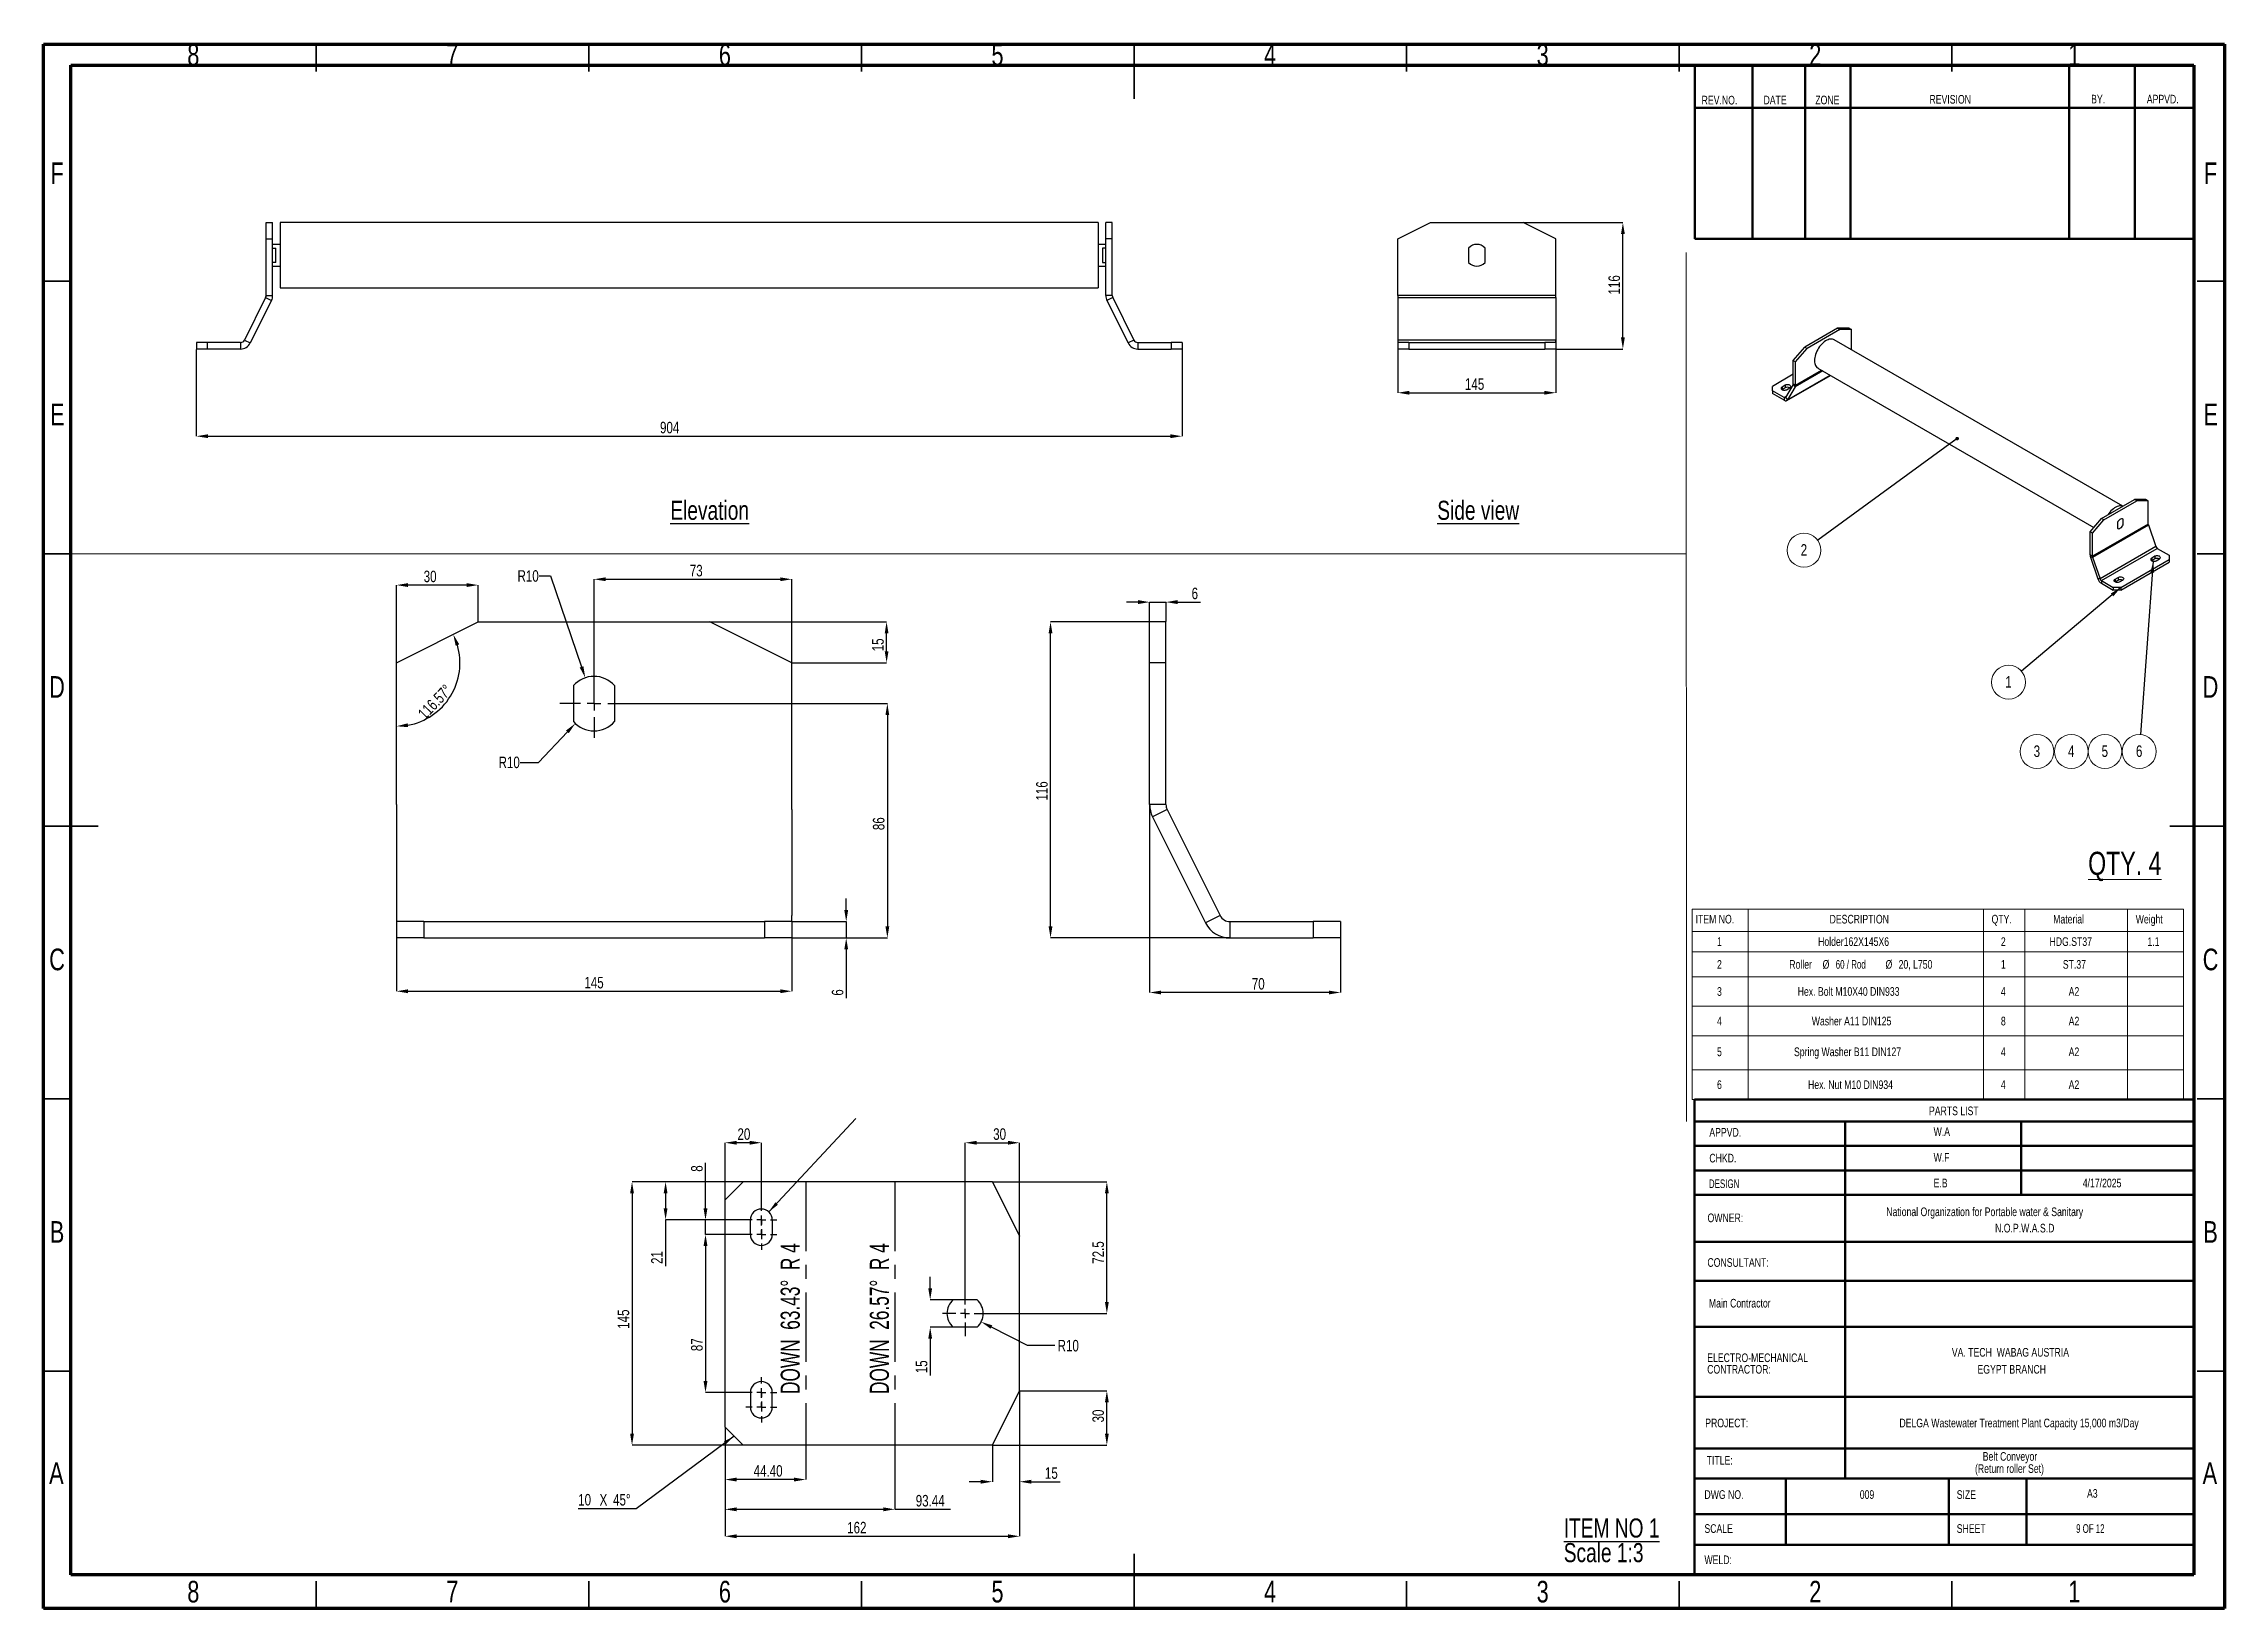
# Model space of a CAD drawing. Header units: millimetres. Extents: x 41 to 1868, y -696 to 319.
# Drawn here: x 40.8 to 440.8, y -696.3 to -409.2 of the extents above; entities that cross this region are included whole.
import ezdxf

# ---------------------------------------------------------------- set-up
doc = ezdxf.new("R2010")
doc.units = ezdxf.units.MM
doc.header["$PDSIZE"] = -1
doc.linetypes.add('CENTERX2', pattern=[20.32, 12.7, -2.54, 2.54, -2.54])
doc.layers.add('BOLD', color=7, linetype='Continuous', lineweight=25)
doc.layers.add('FORMAT', color=7, linetype='Continuous')
doc.styles.add('SLDTEXTSTYLE0', font='TXT', dxfattribs={"width": 0.75})
doc.styles.add('SLDTEXTSTYLE10', font='TXT', dxfattribs={"width": 0.6875})
doc.styles.add('SLDTEXTSTYLE14', font='TXT', dxfattribs={"width": 0.676471})
doc.styles.add('SLDTEXTSTYLE8', font='TXT', dxfattribs={"width": 0.687299})
doc.styles.add('SLDTEXTSTYLE9', font='TXT', dxfattribs={"width": 0.678571})
doc.dimstyles.new('SLDDIMSTYLE0', dxfattribs={"dimtxt": 2.5, "dimasz": 2.116667, "dimexe": 0, "dimexo": 0.625, "dimgap": 0, "dimtad": 1, "dimdec": 0, "dimrnd": 1e-09, "dimtxsty": 'Standard', "dimsah": 1, "dimcen": 2.5, "dimazin": 3, "dimtfac": 2.116667, "dimtdec": 0, "dimtmove": 0, "dimatfit": 3, "dimfrac": 2})
doc.dimstyles.new('SLDDIMSTYLE1', dxfattribs={"dimtxt": 2.5, "dimasz": 0.651282, "dimexe": 0, "dimexo": 0.625, "dimgap": 0, "dimtad": 1, "dimdec": 0, "dimrnd": 1e-09, "dimtxsty": 'Standard', "dimblk1": 'DOT', "dimblk2": 'DOT', "dimsah": 1, "dimcen": 2.5, "dimazin": 3, "dimtfac": 0.651282, "dimtdec": 0, "dimtmove": 0, "dimatfit": 3, "dimldrblk": 'DOT', "dimfrac": 2})
doc.dimstyles.new('SLDDIMSTYLE10', dxfattribs={"dimtxt": 2.116667, "dimasz": 2.116667, "dimexe": 0, "dimexo": 0.625, "dimgap": 0.529167, "dimtad": 1, "dimdec": 0, "dimlfac": 5, "dimrnd": 1e-09, "dimzin": 12, "dimtxsty": 'SLDTEXTSTYLE0', "dimsah": 1, "dimcen": 2.5, "dimazin": 3, "dimtfac": 1, "dimtdec": 0, "dimtmove": 0, "dimatfit": 3, "dimfrac": 2, "dimtzin": 12})
doc.dimstyles.new('SLDDIMSTYLE14', dxfattribs={"dimtxt": 2.116667, "dimasz": 2.116667, "dimexe": 0, "dimexo": 0.625, "dimgap": 0.529167, "dimtad": 1, "dimdec": 0, "dimlfac": 2, "dimrnd": 1e-09, "dimzin": 12, "dimtxsty": 'SLDTEXTSTYLE0', "dimsah": 1, "dimcen": 2.5, "dimazin": 3, "dimtfac": 1, "dimtdec": 0, "dimtmove": 0, "dimatfit": 3, "dimfrac": 2, "dimtzin": 12})
doc.dimstyles.new('SLDDIMSTYLE15', dxfattribs={"dimtxt": 2.116667, "dimasz": 2.116667, "dimexe": 0, "dimexo": 0.625, "dimgap": 0.529167, "dimtad": 1, "dimlfac": 2, "dimzin": 12, "dimtxsty": 'SLDTEXTSTYLE0', "dimsah": 1, "dimcen": 2.5, "dimazin": 3, "dimtfac": 1, "dimtmove": 0, "dimatfit": 3, "dimfrac": 2, "dimtzin": 12})
doc.dimstyles.new('SLDDIMSTYLE16', dxfattribs={"dimtxt": 2.116667, "dimasz": 2.116667, "dimexe": 0, "dimexo": 0.625, "dimgap": 0.529167, "dimtad": 1, "dimdec": 0, "dimlfac": 2, "dimrnd": 1e-09, "dimzin": 12, "dimtxsty": 'SLDTEXTSTYLE0', "dimsah": 1, "dimcen": 2.5, "dimazin": 3, "dimtfac": 1, "dimtdec": 0, "dimtmove": 0, "dimatfit": 0, "dimfrac": 2, "dimtzin": 12})
doc.dimstyles.new('SLDDIMSTYLE26', dxfattribs={"dimtxt": 2.116667, "dimasz": 2.116667, "dimexe": 0, "dimexo": 0.625, "dimgap": 0.529167, "dimtad": 1, "dimdec": 0, "dimlfac": 3, "dimrnd": 1e-09, "dimzin": 12, "dimtxsty": 'SLDTEXTSTYLE0', "dimsah": 1, "dimcen": 2.5, "dimazin": 3, "dimtfac": 1, "dimtdec": 0, "dimtmove": 0, "dimatfit": 3, "dimfrac": 2, "dimtzin": 12})
doc.dimstyles.new('SLDDIMSTYLE27', dxfattribs={"dimtxt": 2.116667, "dimasz": 2.116667, "dimexe": 0, "dimexo": 0.625, "dimgap": 0.529167, "dimtad": 1, "dimdec": 0, "dimlfac": 3, "dimrnd": 1e-09, "dimzin": 12, "dimtxsty": 'SLDTEXTSTYLE0', "dimsah": 1, "dimcen": 2.5, "dimazin": 3, "dimtfac": 1, "dimtdec": 0, "dimtmove": 0, "dimatfit": 0, "dimfrac": 2, "dimtzin": 12})
doc.dimstyles.new('SLDDIMSTYLE43', dxfattribs={"dimtxt": 2.116667, "dimasz": 2.116667, "dimexe": 0, "dimexo": 0.625, "dimgap": 0.529167, "dimtad": 1, "dimdec": 0, "dimlfac": 3, "dimrnd": 1e-09, "dimzin": 12, "dimtxsty": 'SLDTEXTSTYLE0', "dimsah": 1, "dimcen": 0, "dimazin": 3, "dimtfac": 1, "dimtdec": 0, "dimtmove": 0, "dimatfit": 3, "dimfrac": 2, "dimtzin": 12})
doc.dimstyles.new('SLDDIMSTYLE44', dxfattribs={"dimtxt": 2.116667, "dimasz": 2.116667, "dimexe": 0, "dimexo": 0.625, "dimgap": 0.529167, "dimtad": 1, "dimdec": 1, "dimlfac": 3, "dimrnd": 1e-09, "dimzin": 12, "dimtxsty": 'SLDTEXTSTYLE0', "dimsah": 1, "dimcen": 2.5, "dimazin": 3, "dimtfac": 1, "dimtdec": 1, "dimtmove": 0, "dimatfit": 3, "dimfrac": 2, "dimtzin": 12})
doc.dimstyles.new('SLDDIMSTYLE45', dxfattribs={"dimtxt": 2.116667, "dimasz": 2.116667, "dimexe": 0, "dimexo": 0.625, "dimgap": 0.529167, "dimtad": 1, "dimlfac": 3, "dimrnd": 1e-09, "dimzin": 4, "dimtxsty": 'SLDTEXTSTYLE0', "dimsah": 1, "dimcen": 2.5, "dimazin": 1, "dimtfac": 1, "dimtmove": 0, "dimatfit": 0, "dimfrac": 2, "dimtzin": 12})
doc.dimstyles.new('SLDDIMSTYLE46', dxfattribs={"dimtxt": 2.116667, "dimasz": 2.116667, "dimexe": 0, "dimexo": 0.625, "dimgap": 0.529167, "dimtad": 1, "dimlfac": 3, "dimrnd": 1e-09, "dimzin": 12, "dimtxsty": 'SLDTEXTSTYLE0', "dimsah": 1, "dimcen": 2.5, "dimazin": 3, "dimtfac": 1, "dimtmove": 0, "dimatfit": 3, "dimfrac": 2, "dimtzin": 12})
doc.dimstyles.new('SLDDIMSTYLE47', dxfattribs={"dimtxt": 2.116667, "dimasz": 2.116667, "dimexe": 0, "dimexo": 0.625, "dimgap": 0.529167, "dimtad": 1, "dimdec": 0, "dimlfac": 2, "dimrnd": 1e-09, "dimzin": 12, "dimtxsty": 'SLDTEXTSTYLE0', "dimsah": 1, "dimcen": 0, "dimazin": 3, "dimtfac": 1, "dimtdec": 0, "dimtmove": 0, "dimatfit": 3, "dimfrac": 2, "dimtzin": 12})

msp = doc.modelspace()

# ---------------------------------------------------------------- texts
at = {"color": 7, "linetype": 'Continuous', "lineweight": 0}
for s, insert, char_height, attachment_point, style in [('8', (68.2195, -409.221), 3.9688, 2, 'SLDTEXTSTYLE0'), ('7', (115.7195, -409.221), 3.9688, 2, 'SLDTEXTSTYLE0'), ('6', (165.7195, -409.221), 3.9688, 2, 'SLDTEXTSTYLE0'), ('5', (215.7195, -409.221), 3.9688, 2, 'SLDTEXTSTYLE0'), ('4', (265.7195, -409.221), 3.9688, 2, 'SLDTEXTSTYLE0'), ('3', (315.7195, -409.221), 3.9688, 2, 'SLDTEXTSTYLE0'), ('2', (365.7195, -409.221), 3.9688, 2, 'SLDTEXTSTYLE0'), ('1', (413.2195, -409.221), 3.9688, 2, 'SLDTEXTSTYLE0'), ('REV.NO.', (344.8756, -418.745), 1.5875, 1, 'SLDTEXTSTYLE0'), ('DATE', (356.2285, -418.7158), 1.5875, 1, 'SLDTEXTSTYLE0'), ('ZONE', (365.7268, -418.7158), 1.5875, 1, 'SLDTEXTSTYLE0'), ('REVISION', (386.6674, -418.5886), 1.5875, 1, 'SLDTEXTSTYLE0'), ('BY.', (416.3205, -418.5593), 1.5875, 1, 'SLDTEXTSTYLE0'), ('APPVD.', (426.5315, -418.5593), 1.5875, 1, 'SLDTEXTSTYLE0'), ('F', (43.2172, -430.971), 3.9688, 2, 'SLDTEXTSTYLE0'), ('F', (438.2172, -430.971), 3.9688, 2, 'SLDTEXTSTYLE0'), ('E', (43.2673, -475.221), 3.9688, 2, 'SLDTEXTSTYLE0'), ('E', (438.2673, -475.221), 3.9688, 2, 'SLDTEXTSTYLE0'), ('D', (43.2122, -525.221), 3.9688, 2, 'SLDTEXTSTYLE0'), ('D', (438.2122, -525.221), 3.9688, 2, 'SLDTEXTSTYLE0'), ('\\LQTY. 4', (415.7736, -557.4542), 4.23333, 1, 'SLDTEXTSTYLE0'), ('C', (43.2181, -575.221), 3.9688, 2, 'SLDTEXTSTYLE0'), ('C', (438.2181, -575.221), 3.9688, 2, 'SLDTEXTSTYLE0'), ('PARTS LIST', (386.5761, -604.1959), 1.5875, 1, 'SLDTEXTSTYLE0'), ('W.A', (387.4248, -607.9996), 1.5875, 1, 'SLDTEXTSTYLE0'), ('APPVD.', (346.2914, -608.1314), 1.5875, 1, 'SLDTEXTSTYLE0'), ('CHKD.', (346.2914, -612.8651), 1.5875, 1, 'SLDTEXTSTYLE0'), ('W.F', (387.4248, -612.7333), 1.5875, 1, 'SLDTEXTSTYLE0'), ('DESIGN', (346.2051, -617.5669), 1.5875, 1, 'SLDTEXTSTYLE8'), ('E.B', (387.4248, -617.4351), 1.5875, 1, 'SLDTEXTSTYLE0'), ('OWNER:', (345.9597, -623.825), 1.5875, 1, 'SLDTEXTSTYLE0'), ('B', (43.2301, -625.221), 3.9688, 2, 'SLDTEXTSTYLE0'), ('B', (438.2301, -625.221), 3.9688, 2, 'SLDTEXTSTYLE0'), ('CONSULTANT:', (345.941, -632.0199), 1.5875, 1, 'SLDTEXTSTYLE0'), ('Main Contractor', (346.2051, -639.4862), 1.5875, 1, 'SLDTEXTSTYLE0'), ('PROJECT:', (345.5385, -661.4674), 1.5875, 1, 'SLDTEXTSTYLE0'), ('A', (43.0992, -669.471), 3.9688, 2, 'SLDTEXTSTYLE0'), ('TITLE:', (345.8084, -668.3309), 1.5875, 1, 'SLDTEXTSTYLE0'), ('(Return roller Set)', (401.3434, -669.8343), 1.5875, 2, 'SLDTEXTSTYLE0'), ('A', (438.0992, -669.471), 3.9688, 2, 'SLDTEXTSTYLE0'), ('DWG NO.', (345.391, -674.5976), 1.5875, 1, 'SLDTEXTSTYLE0'), ('009', (373.8826, -674.5976), 1.5875, 1, 'SLDTEXTSTYLE0'), ('SIZE', (391.6667, -674.5976), 1.5875, 1, 'SLDTEXTSTYLE0'), ('A3', (415.5617, -674.3932), 1.5875, 1, 'SLDTEXTSTYLE0'), ('SCALE', (345.391, -680.8339), 1.5875, 1, 'SLDTEXTSTYLE0'), ('SHEET', (391.6667, -680.8339), 1.5875, 1, 'SLDTEXTSTYLE0'), ('9 OF 12', (413.568, -680.8339), 1.5875, 1, 'SLDTEXTSTYLE9'), ('WELD:', (345.391, -686.5737), 1.5875, 1, 'SLDTEXTSTYLE0'), ('8', (68.2195, -691.221), 3.9688, 2, 'SLDTEXTSTYLE0'), ('7', (115.7195, -691.221), 3.9688, 2, 'SLDTEXTSTYLE0'), ('6', (165.7195, -691.221), 3.9688, 2, 'SLDTEXTSTYLE0'), ('5', (215.7195, -691.221), 3.9688, 2, 'SLDTEXTSTYLE0'), ('4', (265.7195, -691.221), 3.9688, 2, 'SLDTEXTSTYLE0'), ('3', (315.7195, -691.221), 3.9688, 2, 'SLDTEXTSTYLE0'), ('2', (365.7195, -691.221), 3.9688, 2, 'SLDTEXTSTYLE0'), ('1', (413.2195, -691.221), 3.9688, 2, 'SLDTEXTSTYLE0')]:
    msp.add_mtext(s, dxfattribs=dict(at, insert=insert, char_height=char_height, attachment_point=attachment_point, style=style))
at = {"layer": 'BOLD', "char_height": 1.5875, "style": 'SLDTEXTSTYLE0'}
for s, insert, attachment_point in [('National Organization for Portable water & Sanitary', (378.743, -622.7164), 1), ('Belt Conveyor', (401.4334, -667.6004), 2)]:
    msp.add_mtext(s, dxfattribs=dict(at, insert=insert, attachment_point=attachment_point))
at = {"layer": 'FORMAT', "style": 'SLDTEXTSTYLE0'}
for s, insert, char_height, attachment_point in [('\\LElevation', (155.7068, -493.0443), 3.5, 1), ('\\LSide view', (296.3877, -493.0443), 3.5, 1), ('4/17/2025', (414.7856, -617.4351), 1.5875, 1), ('N.O.P.W.A.S.D', (398.6999, -625.7133), 1.5875, 1), ('DELGA Wastewater Treatment Plant Capacity 15,000 m3/Day', (403.103, -661.4674), 1.5875, 2)]:
    msp.add_mtext(s, dxfattribs=dict(at, insert=insert, char_height=char_height, attachment_point=attachment_point))
at = {"layer": 'FORMAT', "char_height": 3.5, "attachment_point": 2, "rotation": 90, "style": 'SLDTEXTSTYLE14'}
for s, insert in [('DOWN  63.43°  R 4', (175.9543, -643.1176)), ('DOWN  26.57°  R 4', (192.3006, -643.1176))]:
    msp.add_mtext(s, dxfattribs=dict(at, insert=insert))

# ---------------------------------------------------------------- blocks, each defined once
blk = doc.blocks.new('SW_NOTE_0_88')
at = {"layer": 'FORMAT', "color": 0, "char_height": 3.5, "attachment_point": 1, "style": 'SLDTEXTSTYLE0'}
for s, insert in [('\\LITEM NO 1', (0, 4.51)), ('Scale 1:3', (0, -0.01))]:
    blk.add_mtext(s, dxfattribs=dict(at, insert=insert))
blk = doc.blocks.new('SW_NOTE_0_89')
at = {"color": 0, "linetype": 'Continuous', "lineweight": 0, "char_height": 1.5875, "attachment_point": 1, "style": 'SLDTEXTSTYLE0'}
for s, insert in [('ELECTRO-MECHANICAL', (0, 2.05)), ('CONTRACTOR:', (0, -0.07))]:
    blk.add_mtext(s, dxfattribs=dict(at, insert=insert))
blk = doc.blocks.new('SW_NOTE_0_90')
at = {"layer": 'BOLD', "color": 0, "char_height": 1.5875, "attachment_point": 2, "style": 'SLDTEXTSTYLE0'}
for s, insert in [('VA. TECH  WABAG AUSTRIA', (13.44, 2.05)), ('EGYPT BRANCH', (13.68, -1.07))]:
    blk.add_mtext(s, dxfattribs=dict(at, insert=insert))
blk = doc.blocks.new('SW_TABLEANNOTATION_5')
at = {"color": 0, "linetype": 'Continuous', "lineweight": 18}
for p, q in [((0, 0), (0, -4.12)), ((0, 0), (10.26, 0)), ((10.26, 0), (10.26, -4.12)), ((10.26, 0), (53.4, 0)), ((53.4, 0), (53.4, -4.12)), ((53.4, 0), (60.98, 0)), ((60.98, 0), (60.98, -4.12)), ((60.98, 0), (79.84, 0)), ((79.84, 0), (79.84, -4.12)), ((79.84, 0), (90.1, 0)), ((90.1, 0), (90.1, -4.12)), ((0, -4.12), (10.26, -4.12)), ((0, -4.12), (0, -7.85)), ((0, -7.85), (0, -12.42)), ((0, -7.85), (10.26, -7.85)), ((10.26, -4.12), (53.4, -4.12)), ((10.26, -4.12), (10.26, -7.85)), ((10.26, -7.85), (10.26, -12.42)), ((10.26, -7.85), (53.4, -7.85)), ((53.4, -4.12), (60.98, -4.12)), ((53.4, -4.12), (53.4, -7.85)), ((53.4, -7.85), (53.4, -12.42)), ((53.4, -7.85), (60.98, -7.85)), ((60.98, -4.12), (79.84, -4.12)), ((60.98, -4.12), (60.98, -7.85)), ((60.98, -7.85), (60.98, -12.42)), ((60.98, -7.85), (79.84, -7.85)), ((79.84, -4.12), (90.1, -4.12)), ((79.84, -4.12), (79.84, -7.85)), ((79.84, -7.85), (79.84, -12.42)), ((79.84, -7.85), (90.1, -7.85)), ((90.1, -4.12), (90.1, -7.85)), ((90.1, -7.85), (90.1, -12.42)), ((0, -12.42), (0, -17.85)), ((0, -12.42), (10.26, -12.42)), ((10.26, -12.42), (10.26, -17.85)), ((10.26, -12.42), (53.4, -12.42)), ((53.4, -12.42), (53.4, -17.85)), ((53.4, -12.42), (60.98, -12.42)), ((60.98, -12.42), (60.98, -17.85)), ((60.98, -12.42), (79.84, -12.42)), ((79.84, -12.42), (79.84, -17.85)), ((79.84, -12.42), (90.1, -12.42)), ((90.1, -12.42), (90.1, -17.85)), ((0, -17.85), (0, -23.29)), ((0, -17.85), (10.26, -17.85)), ((10.26, -17.85), (10.26, -23.29)), ((10.26, -17.85), (53.4, -17.85)), ((53.4, -17.85), (53.4, -23.29)), ((53.4, -17.85), (60.98, -17.85)), ((60.98, -17.85), (60.98, -23.29)), ((60.98, -17.85), (79.84, -17.85)), ((79.84, -17.85), (79.84, -23.29)), ((79.84, -17.85), (90.1, -17.85)), ((90.1, -17.85), (90.1, -23.29)), ((0, -23.29), (0, -29.52)), ((0, -23.29), (10.26, -23.29)), ((10.26, -23.29), (10.26, -29.52)), ((10.26, -23.29), (53.4, -23.29)), ((53.4, -23.29), (53.4, -29.52)), ((53.4, -23.29), (60.98, -23.29)), ((60.98, -23.29), (60.98, -29.52)), ((60.98, -23.29), (79.84, -23.29)), ((79.84, -23.29), (79.84, -29.52)), ((79.84, -23.29), (90.1, -23.29)), ((90.1, -23.29), (90.1, -29.52)), ((0, -29.52), (0, -34.95)), ((0, -29.52), (10.26, -29.52)), ((10.26, -29.52), (10.26, -34.95)), ((10.26, -29.52), (53.4, -29.52)), ((53.4, -29.52), (53.4, -34.95)), ((53.4, -29.52), (60.98, -29.52)), ((60.98, -29.52), (60.98, -34.95)), ((60.98, -29.52), (79.84, -29.52)), ((79.84, -29.52), (79.84, -34.95)), ((79.84, -29.52), (90.1, -29.52)), ((90.1, -29.52), (90.1, -34.95)), ((0, -34.95), (10.26, -34.95)), ((10.26, -34.95), (53.4, -34.95)), ((53.4, -34.95), (60.98, -34.95)), ((60.98, -34.95), (79.84, -34.95)), ((79.84, -34.95), (90.1, -34.95))]:
    blk.add_line(p, q, dxfattribs=at)
at = {"color": 0, "linetype": 'Continuous', "lineweight": 0, "attachment_point": 1}
for s, insert, char_height, style in [('ITEM NO.', (0.61, -1.07), 1.587, 'SLDTEXTSTYLE0'), ('DESCRIPTION', (25.19, -1.07), 1.5875, 'SLDTEXTSTYLE0'), ('QTY.', (54.9, -1.07), 1.587, 'SLDTEXTSTYLE0'), ('Material', (66.2, -1.07), 1.587, 'SLDTEXTSTYLE0'), ('Weight', (81.34, -1.07), 1.587, 'SLDTEXTSTYLE0'), ('1', (4.54, -5.19), 1.59, 'SLDTEXTSTYLE0'), ('Holder162X145X6', (23.08, -5.19), 1.5875, 'SLDTEXTSTYLE0'), ('2', (56.61, -5.19), 1.59, 'SLDTEXTSTYLE0'), ('HDG.ST37', (65.53, -5.19), 1.587, 'SLDTEXTSTYLE0'), ('1.1', (83.5, -5.19), 1.587, 'SLDTEXTSTYLE0'), ('2', (4.54, -9.37), 1.59, 'SLDTEXTSTYLE0'), ('Roller', (17.8, -9.37), 1.587, 'SLDTEXTSTYLE0'), ('%%c', (23.91, -9.37), 1.587, 'SLDTEXTSTYLE0'), ('60 / Rod', (26.31, -9.37), 1.587, 'SLDTEXTSTYLE10'), ('%%c', (35.45, -9.37), 1.587, 'SLDTEXTSTYLE0'), ('20, L750', (37.85, -9.37), 1.587, 'SLDTEXTSTYLE0'), ('1', (56.61, -9.37), 1.59, 'SLDTEXTSTYLE0'), ('ST.37', (67.97, -9.37), 1.587, 'SLDTEXTSTYLE0'), ('3', (4.54, -14.34), 1.59, 'SLDTEXTSTYLE0'), ('Hex. Bolt M10X40 DIN933', (19.34, -14.34), 1.5875, 'SLDTEXTSTYLE0'), ('4', (56.61, -14.34), 1.59, 'SLDTEXTSTYLE0'), ('A2', (69.04, -14.34), 1.587, 'SLDTEXTSTYLE0'), ('4', (4.54, -19.77), 1.59, 'SLDTEXTSTYLE0'), ('Washer A11 DIN125', (21.92, -19.77), 1.5875, 'SLDTEXTSTYLE0'), ('8', (56.61, -19.77), 1.59, 'SLDTEXTSTYLE0'), ('A2', (69.04, -19.77), 1.587, 'SLDTEXTSTYLE0'), ('5', (4.54, -25.41), 1.59, 'SLDTEXTSTYLE0'), ('Spring Washer B11 DIN127', (18.66, -25.41), 1.5875, 'SLDTEXTSTYLE0'), ('4', (56.61, -25.41), 1.59, 'SLDTEXTSTYLE0'), ('A2', (69.04, -25.41), 1.587, 'SLDTEXTSTYLE0'), ('6', (4.54, -31.44), 1.59, 'SLDTEXTSTYLE0'), ('Hex. Nut M10 DIN934', (21.24, -31.44), 1.5875, 'SLDTEXTSTYLE0'), ('4', (56.61, -31.44), 1.59, 'SLDTEXTSTYLE0'), ('A2', (69.04, -31.44), 1.587, 'SLDTEXTSTYLE0')]:
    blk.add_mtext(s, dxfattribs=dict(at, insert=insert, char_height=char_height, style=style))
blk = doc.blocks.new('SW_NOTE_0_91')
at = {"color": 0, "linetype": 'Continuous', "lineweight": 0}
blk.add_circle((-2.52, -1.83), 3.11, dxfattribs=at)
at = {"color": 0, "linetype": 'Continuous', "lineweight": 0, "insert": (-2.54, -0.71), "char_height": 2.12, "attachment_point": 2, "style": 'SLDTEXTSTYLE0'}
blk.add_mtext('2', dxfattribs=at)
blk = doc.blocks.new('_Dot')
at = {"color": 0, "linetype": 'ByBlock', "lineweight": -2}
blk.add_line((-0.5, 0), (-1, 0), dxfattribs=at)
at = {"color": 0, "linetype": 'ByBlock', "const_width": 0.5}
blk.add_lwpolyline([(-0.25, 0, 1), (0.25, 0, 1)], format="xyb", close=True, dxfattribs=at)
blk = doc.blocks.new('SW_NOTE_0_92')
at = {"color": 0, "linetype": 'Continuous', "lineweight": 0}
blk.add_circle((-2.38, -2.01), 3.11, dxfattribs=at)
at = {"color": 0, "linetype": 'Continuous', "lineweight": 0, "insert": (-2.4, -0.89), "char_height": 2.12, "attachment_point": 2, "style": 'SLDTEXTSTYLE0'}
blk.add_mtext('1', dxfattribs=at)
blk = doc.blocks.new('SW_NOTE_0_93')
at = {"color": 0, "linetype": 'Continuous', "lineweight": 0}
blk.add_circle((-0.23, -3.11), 3.11, dxfattribs=at)
at = {"color": 0, "linetype": 'Continuous', "lineweight": 0, "insert": (-0.25, -1.98), "char_height": 2.12, "attachment_point": 2, "style": 'SLDTEXTSTYLE0'}
blk.add_mtext('6', dxfattribs=at)
blk = doc.blocks.new('SW_NOTE_0_94')
at = {"color": 0, "linetype": 'Continuous', "lineweight": 0}
blk.add_circle((0.78, 1.61), 3.11, dxfattribs=at)
at = {"color": 0, "linetype": 'Continuous', "lineweight": 0, "insert": (0.76, 2.73), "char_height": 2.12, "attachment_point": 2, "style": 'SLDTEXTSTYLE0'}
blk.add_mtext('5', dxfattribs=at)
blk = doc.blocks.new('SW_NOTE_0_95')
at = {"color": 0, "linetype": 'Continuous', "lineweight": 0}
blk.add_circle((0.78, 1.61), 3.11, dxfattribs=at)
at = {"color": 0, "linetype": 'Continuous', "lineweight": 0, "insert": (0.76, 2.73), "char_height": 2.12, "attachment_point": 2, "style": 'SLDTEXTSTYLE0'}
blk.add_mtext('4', dxfattribs=at)
blk = doc.blocks.new('SW_NOTE_0_96')
at = {"color": 0, "linetype": 'Continuous', "lineweight": 0}
blk.add_circle((0.78, 1.61), 3.11, dxfattribs=at)
at = {"color": 0, "linetype": 'Continuous', "lineweight": 0, "insert": (0.76, 2.73), "char_height": 2.12, "attachment_point": 2, "style": 'SLDTEXTSTYLE0'}
blk.add_mtext('3', dxfattribs=at)
blk = doc.blocks.new('*D967')
at = {"layer": 'Defpoints', "color": 0}
for p in [(68.77, -465.2), (249.57, -465.2), (249.57, -481.2)]:
    blk.add_point(p, dxfattribs=at)
at = {"layer": 'FORMAT', "color": 0, "lineweight": -2}
for p, q in [((68.77, -465.26), (68.77, -481.2)), ((249.57, -465.26), (249.57, -481.2)), ((70.89, -481.2), (247.45, -481.2))]:
    blk.add_line(p, q, dxfattribs=at)
at = {"layer": 'FORMAT', "color": 0}
for points in [[(70.89, -480.85), (70.89, -481.55), (68.77, -481.2)], [(247.45, -480.85), (247.45, -481.55), (249.57, -481.2)]]:
    blk.add_solid(points, dxfattribs=at)
at = {"layer": 'FORMAT', "color": 0, "insert": (155.59, -478.55), "char_height": 2.117, "attachment_point": 2, "style": 'SLDTEXTSTYLE0'}
blk.add_mtext('\\A1;904', dxfattribs=at)
blk = doc.blocks.new('*D968')
at = {"layer": 'Defpoints', "color": 0}
for p in [(289.14, -463.56), (318.14, -463.56), (318.14, -473.23)]:
    blk.add_point(p, dxfattribs=at)
at = {"layer": 'FORMAT', "color": 0, "lineweight": -2}
for p, q in [((289.14, -463.62), (289.14, -473.23)), ((318.14, -463.62), (318.14, -473.23)), ((291.26, -473.23), (316.02, -473.23))]:
    blk.add_line(p, q, dxfattribs=at)
at = {"layer": 'FORMAT', "color": 0}
for points in [[(291.26, -472.87), (291.26, -473.58), (289.14, -473.23)], [(316.02, -472.87), (316.02, -473.58), (318.14, -473.23)]]:
    blk.add_solid(points, dxfattribs=at)
at = {"layer": 'FORMAT', "color": 0, "insert": (303.23, -470.58), "char_height": 2.117, "attachment_point": 2, "style": 'SLDTEXTSTYLE0'}
blk.add_mtext('\\A1;145', dxfattribs=at)
blk = doc.blocks.new('*D969')
at = {"layer": 'Defpoints', "color": 0}
for p in [(312.14, -442), (330.43, -442), (318.14, -465.2)]:
    blk.add_point(p, dxfattribs=at)
at = {"layer": 'FORMAT', "color": 0, "lineweight": -2}
for p, q in [((312.2, -442), (330.43, -442)), ((330.43, -463.08), (330.43, -444.12)), ((318.2, -465.2), (330.43, -465.2))]:
    blk.add_line(p, q, dxfattribs=at)
at = {"layer": 'FORMAT', "color": 0}
for points in [[(330.08, -444.12), (330.79, -444.12), (330.43, -442)], [(330.08, -463.08), (330.79, -463.08), (330.43, -465.2)]]:
    blk.add_solid(points, dxfattribs=at)
at = {"layer": 'FORMAT', "color": 0, "insert": (327.79, -453.43), "char_height": 2.117, "attachment_point": 2, "rotation": 90, "style": 'SLDTEXTSTYLE0'}
blk.add_mtext('\\A1;116', dxfattribs=at)
blk = doc.blocks.new('*D970')
at = {"layer": 'Defpoints', "color": 0}
for p in [(169.07, -618.01), (148.69, -666.34), (169.07, -666.34)]:
    blk.add_point(p, dxfattribs=at)
at = {"layer": 'FORMAT', "color": 0, "lineweight": -2}
for p, q in [((169.01, -618.01), (148.69, -618.01)), ((148.69, -620.12), (148.69, -664.22)), ((169.01, -666.34), (148.69, -666.34))]:
    blk.add_line(p, q, dxfattribs=at)
at = {"layer": 'FORMAT', "color": 0}
for points in [[(148.34, -620.12), (149.04, -620.12), (148.69, -618.01)], [(148.34, -664.22), (149.04, -664.22), (148.69, -666.34)]]:
    blk.add_solid(points, dxfattribs=at)
at = {"layer": 'FORMAT', "color": 0, "insert": (146.05, -643.21), "char_height": 2.117, "attachment_point": 2, "rotation": 90, "style": 'SLDTEXTSTYLE0'}
blk.add_mtext('\\A1;145', dxfattribs=at)
blk = doc.blocks.new('*D971')
at = {"layer": 'Defpoints', "color": 0}
for p in [(219.78, -656.34), (165.74, -663.01), (219.78, -683.05)]:
    blk.add_point(p, dxfattribs=at)
at = {"layer": 'FORMAT', "color": 0, "lineweight": -2}
for p, q in [((219.78, -656.4), (219.78, -683.05)), ((165.74, -663.07), (165.74, -683.05)), ((167.86, -683.05), (217.66, -683.05))]:
    blk.add_line(p, q, dxfattribs=at)
at = {"layer": 'FORMAT', "color": 0}
for points in [[(167.86, -682.69), (167.86, -683.4), (165.74, -683.05)], [(217.66, -682.69), (217.66, -683.4), (219.78, -683.05)]]:
    blk.add_solid(points, dxfattribs=at)
at = {"layer": 'FORMAT', "color": 0, "insert": (189.92, -680.4), "char_height": 2.117, "attachment_point": 2, "style": 'SLDTEXTSTYLE0'}
blk.add_mtext('\\A1;162', dxfattribs=at)
blk = doc.blocks.new('SW_CHAMFER_DIMENSION_2')
at = {"layer": 'FORMAT', "color": 0}
for p, q in [((28.6, 13.35), (10.66, 0)), ((10.66, 0), (0, 0))]:
    blk.add_line(p, q, dxfattribs=at)
blk.add_solid([(28.6, 13.35), (26.7, 12.35), (27.09, 11.82)], dxfattribs=at)
at = {"layer": 'FORMAT', "color": 0, "attachment_point": 1, "style": 'SLDTEXTSTYLE0'}
for s, insert, char_height in [('10', (0, 2.73), 2.117), ('X', (3.92, 2.73), 2.12), ('45°', (6.4, 2.73), 2.117)]:
    blk.add_mtext(s, dxfattribs=dict(at, insert=insert, char_height=char_height))
blk = doc.blocks.new('*D972')
at = {"layer": 'Defpoints', "color": 0}
for p in [(219.78, -656.34), (214.78, -666.34), (219.78, -673.04)]:
    blk.add_point(p, dxfattribs=at)
at = {"layer": 'FORMAT', "color": 0, "lineweight": -2}
for p, q in [((219.78, -656.4), (219.78, -673.04)), ((214.78, -666.4), (214.78, -673.04)), ((212.66, -673.04), (210.55, -673.04)), ((221.9, -673.04), (227.19, -673.04))]:
    blk.add_line(p, q, dxfattribs=at)
at = {"layer": 'FORMAT', "color": 0}
for points in [[(212.66, -672.69), (212.66, -673.39), (214.78, -673.04)], [(221.9, -672.69), (221.9, -673.39), (219.78, -673.04)]]:
    blk.add_solid(points, dxfattribs=at)
at = {"layer": 'FORMAT', "color": 0, "insert": (225.6, -670.39), "char_height": 2.117, "attachment_point": 2, "style": 'SLDTEXTSTYLE0'}
blk.add_mtext('\\A1;15', dxfattribs=at)
blk = doc.blocks.new('*D973')
at = {"layer": 'Defpoints', "color": 0}
for p in [(219.78, -656.34), (235.78, -656.34), (214.78, -666.34)]:
    blk.add_point(p, dxfattribs=at)
at = {"layer": 'FORMAT', "color": 0, "lineweight": -2}
for p, q in [((219.84, -656.34), (235.78, -656.34)), ((235.78, -664.22), (235.78, -658.46)), ((214.84, -666.34), (235.78, -666.34))]:
    blk.add_line(p, q, dxfattribs=at)
at = {"layer": 'FORMAT', "color": 0}
for points in [[(235.43, -658.46), (236.13, -658.46), (235.78, -656.34)], [(235.43, -664.22), (236.13, -664.22), (235.78, -666.34)]]:
    blk.add_solid(points, dxfattribs=at)
at = {"layer": 'FORMAT', "color": 0, "insert": (233.13, -660.98), "char_height": 2.117, "attachment_point": 2, "rotation": 90, "style": 'SLDTEXTSTYLE0'}
blk.add_mtext('\\A1;30', dxfattribs=at)
blk = doc.blocks.new('*D974')
at = {"layer": 'Defpoints', "color": 0}
for p in [(165.74, -610.84), (165.74, -621.34), (172.41, -622.17)]:
    blk.add_point(p, dxfattribs=at)
at = {"layer": 'FORMAT', "color": 0, "lineweight": -2}
for p, q in [((165.74, -621.28), (165.74, -610.84)), ((170.29, -610.84), (167.86, -610.84)), ((172.41, -622.11), (172.41, -610.84))]:
    blk.add_line(p, q, dxfattribs=at)
at = {"layer": 'FORMAT', "color": 0}
for points in [[(167.86, -610.49), (167.86, -611.19), (165.74, -610.84)], [(170.29, -610.49), (170.29, -611.19), (172.41, -610.84)]]:
    blk.add_solid(points, dxfattribs=at)
at = {"layer": 'FORMAT', "color": 0, "insert": (169.21, -608.19), "char_height": 2.117, "attachment_point": 2, "style": 'SLDTEXTSTYLE0'}
blk.add_mtext('\\A1;20', dxfattribs=at)
blk = doc.blocks.new('*D975')
at = {"layer": 'Defpoints', "color": 0}
for p in [(154.84, -618.01), (169.07, -618.01), (169.57, -625.01)]:
    blk.add_point(p, dxfattribs=at)
at = {"layer": 'FORMAT', "color": 0, "lineweight": -2}
for p, q in [((169.01, -618.01), (154.84, -618.01)), ((154.84, -620.12), (154.84, -622.89)), ((169.51, -625.01), (154.84, -625.01)), ((154.84, -625.01), (154.84, -633.49))]:
    blk.add_line(p, q, dxfattribs=at)
at = {"layer": 'FORMAT', "color": 0}
for points in [[(154.49, -620.12), (155.19, -620.12), (154.84, -618.01)], [(154.49, -622.89), (155.19, -622.89), (154.84, -625.01)]]:
    blk.add_solid(points, dxfattribs=at)
at = {"layer": 'FORMAT', "color": 0, "insert": (152.19, -631.9), "char_height": 2.117, "attachment_point": 2, "rotation": 90, "style": 'SLDTEXTSTYLE0'}
blk.add_mtext('\\A1;21', dxfattribs=at)
blk = doc.blocks.new('*D976')
at = {"layer": 'Defpoints', "color": 0}
for p in [(162.16, -625.01), (170.41, -625.01), (170.41, -627.67)]:
    blk.add_point(p, dxfattribs=at)
at = {"layer": 'FORMAT', "color": 0, "lineweight": -2}
for p, q in [((162.16, -622.89), (162.16, -614.51)), ((170.34, -625.01), (162.16, -625.01)), ((162.16, -627.67), (162.16, -625.01)), ((170.34, -627.67), (162.16, -627.67)), ((162.16, -629.79), (162.16, -631.91))]:
    blk.add_line(p, q, dxfattribs=at)
at = {"layer": 'FORMAT', "color": 0}
for points in [[(161.81, -622.89), (162.52, -622.89), (162.16, -625.01)], [(161.81, -629.79), (162.52, -629.79), (162.16, -627.67)]]:
    blk.add_solid(points, dxfattribs=at)
at = {"layer": 'FORMAT', "color": 0, "insert": (159.52, -615.57), "char_height": 2.117, "attachment_point": 2, "rotation": 90, "style": 'SLDTEXTSTYLE0'}
blk.add_mtext('\\A1;8', dxfattribs=at)
blk = doc.blocks.new('*D977')
at = {"layer": 'Defpoints', "color": 0}
for p in [(209.78, -642.17), (212.74, -643.7)]:
    blk.add_point(p, dxfattribs=at)
at = {"layer": 'FORMAT', "color": 0, "lineweight": -2}
for p, q in [((221.2, -648.06), (214.62, -644.67)), ((226.22, -648.06), (221.2, -648.06))]:
    blk.add_line(p, q, dxfattribs=at)
at = {"layer": 'FORMAT', "color": 0}
blk.add_solid([(214.78, -644.36), (214.46, -644.98), (212.74, -643.7)], dxfattribs=at)
at = {"layer": 'FORMAT', "color": 0, "insert": (226.75, -647.01), "char_height": 2.117, "attachment_point": 1, "style": 'SLDTEXTSTYLE0'}
blk.add_mtext('\\A1;R10', dxfattribs=at)
blk = doc.blocks.new('*D979')
at = {"layer": 'Defpoints', "color": 0}
for p in [(214.78, -618.01), (235.78, -618.01), (213.95, -642.17)]:
    blk.add_point(p, dxfattribs=at)
at = {"layer": 'FORMAT', "color": 0, "lineweight": -2}
for p, q in [((214.84, -618.01), (235.78, -618.01)), ((235.78, -640.06), (235.78, -620.12)), ((214.01, -642.17), (235.78, -642.17))]:
    blk.add_line(p, q, dxfattribs=at)
at = {"layer": 'FORMAT', "color": 0}
for points in [[(235.43, -620.12), (236.13, -620.12), (235.78, -618.01)], [(235.43, -640.06), (236.13, -640.06), (235.78, -642.17)]]:
    blk.add_solid(points, dxfattribs=at)
at = {"layer": 'FORMAT', "color": 0, "insert": (233.13, -630.98), "char_height": 2.117, "attachment_point": 2, "rotation": 90, "style": 'SLDTEXTSTYLE0'}
blk.add_mtext('\\A1;72.5', dxfattribs=at)
blk = doc.blocks.new('*D980')
at = {"layer": 'Defpoints', "color": 0}
for p in [(219.78, -610.84), (219.78, -628.01), (209.78, -638.01)]:
    blk.add_point(p, dxfattribs=at)
at = {"layer": 'FORMAT', "color": 0, "lineweight": -2}
for p, q in [((209.78, -637.94), (209.78, -610.84)), ((211.9, -610.84), (217.66, -610.84)), ((219.78, -627.94), (219.78, -610.84))]:
    blk.add_line(p, q, dxfattribs=at)
at = {"layer": 'FORMAT', "color": 0}
for points in [[(211.9, -610.49), (211.9, -611.19), (209.78, -610.84)], [(217.66, -610.49), (217.66, -611.19), (219.78, -610.84)]]:
    blk.add_solid(points, dxfattribs=at)
at = {"layer": 'FORMAT', "color": 0, "insert": (216.11, -608.19), "char_height": 2.117, "attachment_point": 2, "style": 'SLDTEXTSTYLE0'}
blk.add_mtext('\\A1;30', dxfattribs=at)
blk = doc.blocks.new('*D981')
at = {"layer": 'Defpoints', "color": 0}
for p in [(203.38, -639.67), (207.58, -639.67), (207.58, -644.67)]:
    blk.add_point(p, dxfattribs=at)
at = {"layer": 'FORMAT', "color": 0, "lineweight": -2}
for p, q in [((203.38, -637.56), (203.38, -635.44)), ((207.51, -639.67), (203.38, -639.67)), ((207.51, -644.67), (203.38, -644.67)), ((203.38, -646.79), (203.38, -653.54))]:
    blk.add_line(p, q, dxfattribs=at)
at = {"layer": 'FORMAT', "color": 0}
for points in [[(203.03, -637.56), (203.73, -637.56), (203.38, -639.67)], [(203.03, -646.79), (203.73, -646.79), (203.38, -644.67)]]:
    blk.add_solid(points, dxfattribs=at)
at = {"layer": 'FORMAT', "color": 0, "insert": (200.74, -651.95), "char_height": 2.117, "attachment_point": 2, "rotation": 90, "style": 'SLDTEXTSTYLE0'}
blk.add_mtext('\\A1;15', dxfattribs=at)
blk = doc.blocks.new('*D982')
at = {"layer": 'Defpoints', "color": 0}
for p in [(165.74, -663.01), (180.54, -666.34), (165.74, -672.64)]:
    blk.add_point(p, dxfattribs=at)
at = {"layer": 'FORMAT', "color": 0, "lineweight": -2}
for p, q in [((165.74, -663.07), (165.74, -672.64)), ((180.54, -666.4), (180.54, -672.64)), ((178.42, -672.64), (167.86, -672.64))]:
    blk.add_line(p, q, dxfattribs=at)
at = {"layer": 'FORMAT', "color": 0}
for points in [[(167.86, -672.29), (167.86, -672.99), (165.74, -672.64)], [(178.42, -672.29), (178.42, -672.99), (180.54, -672.64)]]:
    blk.add_solid(points, dxfattribs=at)
at = {"layer": 'FORMAT', "color": 0, "insert": (173.65, -669.99), "char_height": 2.117, "attachment_point": 2, "style": 'SLDTEXTSTYLE0'}
blk.add_mtext('\\A1;44.40', dxfattribs=at)
blk = doc.blocks.new('*D983')
at = {"layer": 'Defpoints', "color": 0}
for p in [(165.74, -663.01), (196.89, -666.34), (196.89, -678.1)]:
    blk.add_point(p, dxfattribs=at)
at = {"layer": 'FORMAT', "color": 0, "lineweight": -2}
for p, q in [((165.74, -663.07), (165.74, -678.1)), ((196.89, -666.4), (196.89, -678.1)), ((167.86, -678.1), (194.77, -678.1)), ((196.89, -678.1), (207.09, -678.1))]:
    blk.add_line(p, q, dxfattribs=at)
at = {"layer": 'FORMAT', "color": 0}
for points in [[(167.86, -677.75), (167.86, -678.46), (165.74, -678.1)], [(194.77, -677.75), (194.77, -678.46), (196.89, -678.1)]]:
    blk.add_solid(points, dxfattribs=at)
at = {"layer": 'FORMAT', "color": 0, "insert": (203.38, -675.46), "char_height": 2.117, "attachment_point": 2, "style": 'SLDTEXTSTYLE0'}
blk.add_mtext('\\A1;93.44', dxfattribs=at)
blk = doc.blocks.new('*D984')
at = {"layer": 'Defpoints', "color": 0}
for p in [(169.57, -627.67), (162.16, -656.67), (169.57, -656.67)]:
    blk.add_point(p, dxfattribs=at)
at = {"layer": 'FORMAT', "color": 0, "lineweight": -2}
for p, q in [((169.51, -627.67), (162.16, -627.67)), ((162.16, -629.79), (162.16, -654.56)), ((169.51, -656.67), (162.16, -656.67))]:
    blk.add_line(p, q, dxfattribs=at)
at = {"layer": 'FORMAT', "color": 0}
for points in [[(161.81, -629.79), (162.52, -629.79), (162.16, -627.67)], [(161.81, -654.56), (162.52, -654.56), (162.16, -656.67)]]:
    blk.add_solid(points, dxfattribs=at)
at = {"layer": 'FORMAT', "color": 0, "insert": (159.52, -647.9), "char_height": 2.117, "attachment_point": 2, "rotation": 90, "style": 'SLDTEXTSTYLE0'}
blk.add_mtext('\\A1;87', dxfattribs=at)
blk = doc.blocks.new('SW_CENTERMARKSYMBOL_80')
at = {"layer": 'FORMAT', "color": 0}
for p, q in [((-1.67, 0), (-2.83, 0)), ((0, 0), (-0.83, 0)), ((0, 1.67), (0, 2.83)), ((0, 0), (0, 0.83)), ((0, 0), (0, -0.83)), ((0, 0), (0.83, 0)), ((1.67, 0), (2.83, 0)), ((0, -1.67), (0, -2.83))]:
    blk.add_line(p, q, dxfattribs=at)
blk = doc.blocks.new('SW_CENTERMARKSYMBOL_81')
at = {"layer": 'FORMAT', "color": 0}
for p, q in [((-1.67, 0), (-2.83, 0)), ((0, 0), (-0.83, 0)), ((0, 1.67), (0, 2.83)), ((0, 0), (0, 0.83)), ((0, 0), (0, -0.83)), ((0, 0), (0.83, 0)), ((1.67, 0), (2.83, 0)), ((0, -1.67), (0, -2.83))]:
    blk.add_line(p, q, dxfattribs=at)
blk = doc.blocks.new('SW_CENTERMARKSYMBOL_82')
at = {"layer": 'FORMAT', "color": 0}
for p, q in [((-1.67, 0), (-2.83, 0)), ((0, 0), (-0.83, 0)), ((0, 1.67), (0, 2.83)), ((0, 0), (0, 0.83)), ((0, 0), (0, -0.83)), ((0, 0), (0.83, 0)), ((1.67, 0), (2.83, 0)), ((0, -1.67), (0, -2.83))]:
    blk.add_line(p, q, dxfattribs=at)
blk = doc.blocks.new('SW_CENTERMARKSYMBOL_83')
at = {"layer": 'FORMAT', "color": 0}
for p, q in [((-1.67, 0), (-2.83, 0)), ((0, 0), (-0.83, 0)), ((0, 1.67), (0, 2.83)), ((0, 0), (0, 0.83)), ((0, 0), (0, -0.83)), ((0, 0), (0.83, 0)), ((1.67, 0), (2.83, 0)), ((0, -1.67), (0, -2.83))]:
    blk.add_line(p, q, dxfattribs=at)
blk = doc.blocks.new('SW_CENTERMARKSYMBOL_84')
at = {"layer": 'FORMAT', "color": 0}
for p, q in [((0, 1.67), (0, 4.17)), ((-1.67, 0), (-4.17, 0)), ((0, 0), (-0.83, 0)), ((0, 0), (0, 0.83)), ((0, 0), (0, -0.83)), ((0, 0), (0.83, 0)), ((1.67, 0), (4.17, 0)), ((0, -1.67), (0, -4.17))]:
    blk.add_line(p, q, dxfattribs=at)
blk = doc.blocks.new('*D985')
at = {"layer": 'Defpoints', "color": 0}
for p in [(243.63, -548.8), (278.63, -573.27), (243.63, -583.27)]:
    blk.add_point(p, dxfattribs=at)
at = {"layer": 'FORMAT', "color": 0, "lineweight": -2}
for p, q in [((243.63, -548.86), (243.63, -583.27)), ((278.63, -573.33), (278.63, -583.27)), ((276.51, -583.27), (245.74, -583.27))]:
    blk.add_line(p, q, dxfattribs=at)
at = {"layer": 'FORMAT', "color": 0}
for points in [[(245.74, -582.92), (245.74, -583.62), (243.63, -583.27)], [(276.51, -582.92), (276.51, -583.62), (278.63, -583.27)]]:
    blk.add_solid(points, dxfattribs=at)
at = {"layer": 'FORMAT', "color": 0, "insert": (263.55, -580.62), "char_height": 2.117, "attachment_point": 2, "style": 'SLDTEXTSTYLE0'}
blk.add_mtext('\\A1;70', dxfattribs=at)
blk = doc.blocks.new('*D986')
at = {"layer": 'Defpoints', "color": 0}
for p in [(225.45, -515.27), (243.63, -515.27), (258.36, -573.27)]:
    blk.add_point(p, dxfattribs=at)
at = {"layer": 'FORMAT', "color": 0, "lineweight": -2}
for p, q in [((243.56, -515.27), (225.45, -515.27)), ((225.45, -571.15), (225.45, -517.38)), ((258.3, -573.27), (225.45, -573.27))]:
    blk.add_line(p, q, dxfattribs=at)
at = {"layer": 'FORMAT', "color": 0}
for points in [[(225.1, -517.38), (225.8, -517.38), (225.45, -515.27)], [(225.1, -571.15), (225.8, -571.15), (225.45, -573.27)]]:
    blk.add_solid(points, dxfattribs=at)
at = {"layer": 'FORMAT', "color": 0, "insert": (222.81, -546.29), "char_height": 2.117, "attachment_point": 2, "rotation": 90, "style": 'SLDTEXTSTYLE0'}
blk.add_mtext('\\A1;116', dxfattribs=at)
blk = doc.blocks.new('*D987')
at = {"layer": 'Defpoints', "color": 0}
for p in [(243.63, -511.64), (243.63, -515.27), (246.63, -515.27)]:
    blk.add_point(p, dxfattribs=at)
at = {"layer": 'FORMAT', "color": 0, "lineweight": -2}
for p, q in [((241.51, -511.64), (239.39, -511.64)), ((243.63, -515.21), (243.63, -511.64)), ((243.63, -511.64), (246.63, -511.64)), ((246.63, -515.21), (246.63, -511.64)), ((248.74, -511.64), (252.98, -511.64))]:
    blk.add_line(p, q, dxfattribs=at)
at = {"layer": 'FORMAT', "color": 0}
for points in [[(241.51, -511.28), (241.51, -511.99), (243.63, -511.64)], [(248.74, -511.28), (248.74, -511.99), (246.63, -511.64)]]:
    blk.add_solid(points, dxfattribs=at)
at = {"layer": 'FORMAT', "color": 0, "insert": (251.92, -508.99), "char_height": 2.117, "attachment_point": 2, "style": 'SLDTEXTSTYLE0'}
blk.add_mtext('\\A1;6', dxfattribs=at)
blk = doc.blocks.new('*D988')
at = {"layer": 'Defpoints', "color": 0}
for p in [(177.97, -570.27), (187.97, -570.27), (177.97, -573.27)]:
    blk.add_point(p, dxfattribs=at)
at = {"layer": 'FORMAT', "color": 0, "lineweight": -2}
for p, q in [((187.97, -568.15), (187.97, -566.03)), ((178.03, -570.27), (187.97, -570.27)), ((187.97, -570.27), (187.97, -573.27)), ((178.03, -573.27), (187.97, -573.27)), ((187.97, -575.38), (187.97, -584.33))]:
    blk.add_line(p, q, dxfattribs=at)
at = {"layer": 'FORMAT', "color": 0}
for points in [[(187.62, -568.15), (188.33, -568.15), (187.97, -570.27)], [(187.62, -575.38), (188.33, -575.38), (187.97, -573.27)]]:
    blk.add_solid(points, dxfattribs=at)
at = {"layer": 'FORMAT', "color": 0, "insert": (185.33, -583.27), "char_height": 2.117, "attachment_point": 2, "rotation": 90, "style": 'SLDTEXTSTYLE0'}
blk.add_mtext('\\A1;6', dxfattribs=at)
blk = doc.blocks.new('*D989')
at = {"layer": 'Defpoints', "color": 0}
for p in [(177.97, -507.45), (177.97, -522.77), (141.72, -530.27)]:
    blk.add_point(p, dxfattribs=at)
at = {"layer": 'FORMAT', "color": 0, "lineweight": -2}
for p, q in [((141.72, -530.21), (141.72, -507.45)), ((143.84, -507.45), (175.86, -507.45)), ((177.97, -522.71), (177.97, -507.45))]:
    blk.add_line(p, q, dxfattribs=at)
at = {"layer": 'FORMAT', "color": 0}
for points in [[(143.84, -507.1), (143.84, -507.8), (141.72, -507.45)], [(175.86, -507.1), (175.86, -507.8), (177.97, -507.45)]]:
    blk.add_solid(points, dxfattribs=at)
at = {"layer": 'FORMAT', "color": 0, "insert": (160.46, -504.8), "char_height": 2.117, "attachment_point": 2, "style": 'SLDTEXTSTYLE0'}
blk.add_mtext('\\A1;73', dxfattribs=at)
blk = doc.blocks.new('*D990')
at = {"layer": 'Defpoints', "color": 0}
for p in [(140.11, -525.53), (141.72, -530.27)]:
    blk.add_point(p, dxfattribs=at)
at = {"layer": 'FORMAT', "color": 0, "lineweight": -2}
for p, q in [((131.65, -506.83), (133.76, -506.83)), ((133.76, -506.83), (139.43, -523.53))]:
    blk.add_line(p, q, dxfattribs=at)
at = {"layer": 'FORMAT', "color": 0}
blk.add_solid([(139.77, -523.42), (139.1, -523.64), (140.11, -525.53)], dxfattribs=at)
at = {"layer": 'FORMAT', "color": 0, "insert": (127.68, -505.78), "char_height": 2.117, "attachment_point": 1, "style": 'SLDTEXTSTYLE0'}
blk.add_mtext('\\A1;R10', dxfattribs=at)
blk = doc.blocks.new('*D991')
at = {"layer": 'Defpoints', "color": 0}
for p in [(120.47, -515.27), (105.47, -522.77), (105.47, -522.77), (116.86, -525.25), (105.47, -549.69)]:
    blk.add_point(p, dxfattribs=at)
at = {"layer": 'FORMAT', "color": 0, "lineweight": -2}
blk.add_arc((105.47, -522.77), 11.66, 280.4193, 16.1458, dxfattribs=at)
at = {"layer": 'FORMAT', "color": 0}
for points in [[(116.34, -519.66), (117, -519.4), (115.9, -517.56)], [(107.61, -534.58), (107.55, -533.88), (105.47, -534.42)]]:
    blk.add_solid(points, dxfattribs=at)
at = {"layer": 'FORMAT', "color": 0, "insert": (109.22, -531.87), "char_height": 2.1167, "attachment_point": 1, "rotation": 46.1365, "style": 'SLDTEXTSTYLE0'}
blk.add_mtext('\\A1;116.57°', dxfattribs=at)
blk = doc.blocks.new('*D992')
at = {"layer": 'Defpoints', "color": 0}
for p in [(105.47, -573.27), (177.97, -573.27), (177.97, -583.04)]:
    blk.add_point(p, dxfattribs=at)
at = {"layer": 'FORMAT', "color": 0, "lineweight": -2}
for p, q in [((105.47, -573.33), (105.47, -583.04)), ((177.97, -573.33), (177.97, -583.04)), ((107.59, -583.04), (175.86, -583.04))]:
    blk.add_line(p, q, dxfattribs=at)
at = {"layer": 'FORMAT', "color": 0}
for points in [[(107.59, -582.69), (107.59, -583.4), (105.47, -583.04)], [(175.86, -582.69), (175.86, -583.4), (177.97, -583.04)]]:
    blk.add_solid(points, dxfattribs=at)
at = {"layer": 'FORMAT', "color": 0, "insert": (141.72, -580.4), "char_height": 2.117, "attachment_point": 2, "style": 'SLDTEXTSTYLE0'}
blk.add_mtext('\\A1;145', dxfattribs=at)
blk = doc.blocks.new('*D993')
at = {"layer": 'Defpoints', "color": 0}
for p in [(147.97, -530.27), (177.97, -573.27), (195.52, -573.27)]:
    blk.add_point(p, dxfattribs=at)
at = {"layer": 'FORMAT', "color": 0, "lineweight": -2}
for p, q in [((148.03, -530.27), (195.52, -530.27)), ((195.52, -532.38), (195.52, -571.15)), ((178.03, -573.27), (195.52, -573.27))]:
    blk.add_line(p, q, dxfattribs=at)
at = {"layer": 'FORMAT', "color": 0}
for points in [[(195.17, -532.38), (195.87, -532.38), (195.52, -530.27)], [(195.17, -571.15), (195.87, -571.15), (195.52, -573.27)]]:
    blk.add_solid(points, dxfattribs=at)
at = {"layer": 'FORMAT', "color": 0, "insert": (192.87, -552.3), "char_height": 2.117, "attachment_point": 2, "rotation": 90, "style": 'SLDTEXTSTYLE0'}
blk.add_mtext('\\A1;86', dxfattribs=at)
blk = doc.blocks.new('*D994')
at = {"layer": 'Defpoints', "color": 0}
for p in [(141.72, -530.27), (138.29, -533.9)]:
    blk.add_point(p, dxfattribs=at)
at = {"layer": 'FORMAT', "color": 0, "lineweight": -2}
for p, q in [((131.53, -541.05), (136.83, -535.44)), ((128.18, -541.05), (131.53, -541.05))]:
    blk.add_line(p, q, dxfattribs=at)
at = {"layer": 'FORMAT', "color": 0}
blk.add_solid([(136.58, -535.2), (137.09, -535.68), (138.29, -533.9)], dxfattribs=at)
at = {"layer": 'FORMAT', "color": 0, "insert": (124.21, -539.99), "char_height": 2.117, "attachment_point": 1, "style": 'SLDTEXTSTYLE0'}
blk.add_mtext('\\A1;R10', dxfattribs=at)
blk = doc.blocks.new('*D995')
at = {"layer": 'Defpoints', "color": 0}
for p in [(105.47, -508.52), (120.47, -515.27), (105.47, -522.77)]:
    blk.add_point(p, dxfattribs=at)
at = {"layer": 'FORMAT', "color": 0, "lineweight": -2}
for p, q in [((105.47, -522.71), (105.47, -508.52)), ((118.36, -508.52), (107.59, -508.52)), ((120.47, -515.21), (120.47, -508.52))]:
    blk.add_line(p, q, dxfattribs=at)
at = {"layer": 'FORMAT', "color": 0}
for points in [[(107.59, -508.16), (107.59, -508.87), (105.47, -508.52)], [(118.36, -508.16), (118.36, -508.87), (120.47, -508.52)]]:
    blk.add_solid(points, dxfattribs=at)
at = {"layer": 'FORMAT', "color": 0, "insert": (111.65, -505.87), "char_height": 2.117, "attachment_point": 2, "style": 'SLDTEXTSTYLE0'}
blk.add_mtext('\\A1;30', dxfattribs=at)
blk = doc.blocks.new('*D996')
at = {"layer": 'Defpoints', "color": 0}
for p in [(162.97, -515.27), (195.38, -515.27), (177.97, -522.77)]:
    blk.add_point(p, dxfattribs=at)
at = {"layer": 'FORMAT', "color": 0, "lineweight": -2}
for p, q in [((163.03, -515.27), (195.38, -515.27)), ((195.38, -520.65), (195.38, -517.38)), ((178.03, -522.77), (195.38, -522.77))]:
    blk.add_line(p, q, dxfattribs=at)
at = {"layer": 'FORMAT', "color": 0}
for points in [[(195.03, -517.38), (195.73, -517.38), (195.38, -515.27)], [(195.03, -520.65), (195.73, -520.65), (195.38, -522.77)]]:
    blk.add_solid(points, dxfattribs=at)
at = {"layer": 'FORMAT', "color": 0, "insert": (192.73, -519.49), "char_height": 2.117, "attachment_point": 2, "rotation": 90, "style": 'SLDTEXTSTYLE0'}
blk.add_mtext('\\A1;15', dxfattribs=at)
blk = doc.blocks.new('SW_CENTERMARKSYMBOL_85')
at = {"layer": 'FORMAT', "color": 0}
for p, q in [((0, 2.5), (0, 6.25)), ((-2.5, 0), (-6.25, 0)), ((0, 0), (-1.25, 0)), ((0, 0), (0, 1.25)), ((0, 0), (0, -1.25)), ((0, 0), (1.25, 0)), ((2.5, 0), (6.25, 0)), ((0, -2.5), (0, -6.25))]:
    blk.add_line(p, q, dxfattribs=at)

# ---------------------------------------------------------------- dimensions: what is measured, and where the dimension line sits
at = {"layer": 'FORMAT'}
for base, p1, p2, dimstyle, picture, middle in [((330.4327, -442.0001), (318.1412, -465.2001), (312.1412, -442.0001), 'SLDDIMSTYLE10', '*D969', (330.4327, -453.4259)), ((195.3802, -515.268), (177.9724, -522.768), (162.9724, -515.268), 'SLDDIMSTYLE16', '*D996', (195.3802, -519.4895)), ((225.4516, -515.268), (258.3615, -573.268), (243.6254, -515.268), 'SLDDIMSTYLE14', '*D986', (225.4516, -546.2903)), ((195.5194, -573.268), (147.9724, -530.268), (177.9724, -573.268), 'SLDDIMSTYLE14', '*D993', (195.5194, -552.3041)), ((187.9724, -570.268), (177.9724, -573.268), (177.9724, -570.268), 'SLDDIMSTYLE16', '*D988', (187.9724, -583.268)), ((162.1643, -625.0054), (170.4066, -627.6721), (170.4066, -625.0054), 'SLDDIMSTYLE27', '*D976', (162.1643, -615.5701)), ((148.6918, -666.3388), (169.0732, -618.0054), (169.0732, -666.3388), 'SLDDIMSTYLE26', '*D970', (148.6918, -643.2101)), ((154.839, -618.0054), (169.5732, -625.0054), (169.0732, -618.0054), 'SLDDIMSTYLE26', '*D975', (154.839, -631.8991)), ((235.78, -618.0054), (213.9466, -642.1721), (214.78, -618.0054), 'SLDDIMSTYLE44', '*D979', (235.78, -630.9801)), ((162.1643, -656.6721), (169.5732, -627.6721), (169.5732, -656.6721), 'SLDDIMSTYLE26', '*D984', (162.1643, -647.9019)), ((203.3812, -639.6721), (207.5752, -644.6721), (207.5752, -639.6721), 'SLDDIMSTYLE26', '*D981', (203.3812, -651.9491)), ((235.78, -656.3388), (214.78, -666.3388), (219.78, -656.3388), 'SLDDIMSTYLE27', '*D973', (235.78, -660.9832))]:
    dim = msp.add_linear_dim(base=base, p1=p1, p2=p2, angle=90, dimstyle=dimstyle, dxfattribs=at)
    dim.commit()
    dim.dimension.update_dxf_attribs({"geometry": picture, "text_midpoint": middle, "dimtype": 160})
for base, p1, p2, dimstyle, picture, middle in [((318.1412, -473.2257), (289.1412, -463.5579), (318.1412, -463.5579), 'SLDDIMSTYLE10', '*D968', (303.2324, -473.2257)), ((249.5713, -481.2001), (68.7713, -465.2001), (249.5713, -465.2001), 'SLDDIMSTYLE10', '*D967', (155.5949, -481.2001)), ((105.4724, -508.515), (120.4724, -515.268), (105.4724, -522.768), 'SLDDIMSTYLE14', '*D995', (111.6548, -508.515)), ((177.9723680211, -507.4499719646), (141.7223680211, -530.2679901831), (177.9723680211, -522.7679901831), 'SLDDIMSTYLE14', '*D989', (160.4572842427, -507.4499719646)), ((243.6254, -511.6378), (246.6254, -515.268), (243.6254, -515.268), 'SLDDIMSTYLE16', '*D987', (251.9171, -511.6378)), ((243.6254, -583.268), (278.6254, -573.268), (243.6254, -548.7959), 'SLDDIMSTYLE14', '*D985', (263.5453, -583.268)), ((177.9724, -583.0432), (105.4724, -573.268), (177.9724, -573.268), 'SLDDIMSTYLE14', '*D992', (141.7152, -583.0432)), ((165.7399, -610.8407), (172.4066, -622.1721), (165.7399, -621.3388), 'SLDDIMSTYLE27', '*D974', (169.2124, -610.8407)), ((219.78, -610.8407), (209.78, -638.0054), (219.78, -628.0054), 'SLDDIMSTYLE27', '*D980', (216.1112, -610.8407)), ((219.78, -683.0455), (165.7399, -663.0054), (219.78, -656.3388), 'SLDDIMSTYLE26', '*D971', (189.9156, -683.0455)), ((219.78, -673.0399), (214.78, -666.3388), (219.78, -656.3388), 'SLDDIMSTYLE26', '*D972', (225.6008, -673.0399)), ((165.7399, -672.6396), (180.5409, -666.3388), (165.7399, -663.0054), 'SLDDIMSTYLE45', '*D982', (173.6506, -672.6396)), ((196.8871, -678.1039), (165.7399, -663.0054), (196.8871, -666.3388), 'SLDDIMSTYLE46', '*D983', (203.3812, -678.1039))]:
    dim = msp.add_linear_dim(base=base, p1=p1, p2=p2, dimstyle=dimstyle, dxfattribs=at)
    dim.commit()
    dim.dimension.update_dxf_attribs({"geometry": picture, "text_midpoint": middle, "dimtype": 160})
for center, mpoint, dimstyle, picture, middle in [((141.7224, -530.268), (140.1143, -525.5336), 'SLDDIMSTYLE47', '*D990', (129.3968, -506.8335)), ((141.7224, -530.268), (138.2868, -533.9007), 'SLDDIMSTYLE47', '*D994', (125.9318, -541.045)), ((209.78, -642.1721), (212.7422, -643.7006), 'SLDDIMSTYLE43', '*D977', (228.4663, -648.0644))]:
    dim = msp.add_radius_dim(center=center, mpoint=mpoint, dimstyle=dimstyle, dxfattribs=at)
    dim.commit()
    dim.dimension.update_dxf_attribs({"geometry": picture, "text_midpoint": middle, "dimtype": 164})
dim = msp.add_angular_dim_2l(base=(116.8609, -525.249), line1=((105.4724, -549.6903), (105.4724, -522.768)), line2=((105.4724, -522.768), (120.4724, -515.268)), dimstyle='SLDDIMSTYLE15', dxfattribs=at)
dim.commit()
dim.dimension.update_dxf_attribs({"geometry": '*D991', "text_midpoint": (113.876, -530.8447), "dimtype": 162})

# ---------------------------------------------------------------- linework, layer by layer
at = {"color": 7, "linetype": 'Continuous', "lineweight": 70}
for p, q in [((40.7595, -696.2811), (40.7595, -409.2811)), ((40.7595, -409.2811), (440.7595, -409.2811)), ((440.7595, -409.2811), (440.7595, -696.2811)), ((45.7595, -690.1476), (45.7595, -413.1476)), ((45.7595, -413.1476), (435.1619, -413.1476)), ((435.1619, -413.1476), (435.1619, -690.1476)), ((435.1619, -690.1476), (45.7595, -690.1476)), ((440.7595, -696.2811), (40.7595, -696.2811))]:
    msp.add_line(p, q, dxfattribs=at)
at = {"color": 7, "linetype": 'Continuous', "lineweight": 35}
for p, q in [((90.7595, -414.2811), (90.7595, -409.2811)), ((140.7595, -414.2811), (140.7595, -409.2811)), ((190.7595, -414.2811), (190.7595, -409.2811)), ((240.7595, -409.2801), (240.7595, -419.2821)), ((240.7595, -414.2811), (240.7595, -409.2811)), ((290.7595, -414.2811), (290.7595, -409.2811)), ((340.7595, -414.2811), (340.7595, -409.2811)), ((390.7595, -414.2811), (390.7595, -409.2811)), ((45.7595, -452.7811), (40.7595, -452.7811)), ((435.7595, -452.7811), (440.7595, -452.7811)), ((45.7595, -502.7811), (40.7595, -502.7811)), ((435.7595, -502.7811), (440.7595, -502.7811)), ((40.7585, -552.7811), (50.7605, -552.7811)), ((45.7595, -552.7811), (40.7595, -552.7811)), ((440.7605, -552.7811), (430.7585, -552.7811)), ((435.7595, -552.7811), (440.7595, -552.7811)), ((45.7595, -602.7811), (40.7595, -602.7811)), ((435.7595, -602.7811), (440.7595, -602.7811)), ((45.7595, -652.7811), (40.7595, -652.7811)), ((435.7595, -652.7811), (440.7595, -652.7811)), ((240.7595, -696.2821), (240.7595, -686.2801)), ((90.7595, -691.2811), (90.7595, -696.2811)), ((140.7595, -691.2811), (140.7595, -696.2811)), ((190.7595, -691.2811), (190.7595, -696.2811)), ((240.7595, -691.2811), (240.7595, -696.2811)), ((290.7595, -691.2811), (290.7595, -696.2811)), ((340.7595, -691.2811), (340.7595, -696.2811)), ((390.7595, -691.2811), (390.7595, -696.2811))]:
    msp.add_line(p, q, dxfattribs=at)
at = {"color": 7, "linetype": 'Continuous', "lineweight": 50}
for p, q in [((343.6023, -413.1476), (343.6023, -444.9705)), ((354.1783, -413.1476), (354.1783, -444.8338)), ((363.8377, -413.1476), (363.8377, -444.9706)), ((372.1951, -413.1476), (372.1951, -444.9705)), ((412.3118, -413.1476), (412.3118, -444.9705)), ((424.3484, -413.1476), (424.3484, -444.9706)), ((435.1619, -420.9633), (343.6023, -420.9633)), ((435.1619, -444.9705), (343.6023, -444.9705)), ((435.1619, -602.9051), (343.5642, -602.9051)), ((343.5642, -602.9051), (343.5642, -615.9201)), ((435.1619, -606.9201), (343.5642, -606.9201)), ((371.2071, -611.4201), (371.2071, -606.9201)), ((403.4984, -620.4201), (403.4984, -606.9201)), ((435.1619, -611.4201), (343.5642, -611.4201)), ((371.2071, -615.9201), (371.2071, -611.4201)), ((343.5642, -615.9201), (343.5642, -690.1476)), ((435.1619, -615.9201), (343.5642, -615.9201)), ((371.2071, -620.4201), (371.2071, -615.9201)), ((435.1619, -620.4201), (343.5642, -620.4201)), ((371.2071, -672.4557), (371.2071, -620.4201)), ((435.1619, -629.0142), (343.5642, -629.0142)), ((435.1619, -636.1656), (343.5642, -636.1656)), ((435.1619, -644.6398), (343.5642, -644.6398)), ((435.1619, -657.4502), (343.5642, -657.4502)), ((435.1619, -666.914), (343.5642, -666.914)), ((343.5642, -672.4557), (435.1619, -672.4557)), ((360.3167, -684.6476), (360.3167, -672.4557)), ((390.1993, -684.6476), (390.1993, -672.4557)), ((404.4698, -684.6476), (404.4698, -672.4557)), ((343.5642, -678.9838), (435.1619, -678.9838)), ((343.5642, -684.6476), (435.1619, -684.6476))]:
    msp.add_line(p, q, dxfattribs=at)
at = {"color": 7, "linetype": 'Continuous', "lineweight": 25}
for p, q in [((81.5713, -445.0001), (81.5713, -442.0001)), ((81.5713, -442.0001), (82.7713, -442.0001)), ((82.7713, -445.0001), (82.7713, -442.0001)), ((234.1713, -442.0001), (84.1713, -442.0001)), ((84.1713, -442.0001), (84.1713, -454.0001)), ((234.1713, -442.0001), (234.1713, -454.0001)), ((235.5713, -445.0001), (235.5713, -442.0001)), ((236.7713, -442.0001), (235.5713, -442.0001)), ((236.7713, -445.0001), (236.7713, -442.0001)), ((289.1412, -445.0001), (295.1412, -442.0001)), ((295.1412, -442.0001), (312.1412, -442.0001)), ((318.1412, -445.0001), (312.1412, -442.0001)), ((81.5713, -455.4112), (81.5713, -445.0001)), ((81.5713, -445.0001), (82.7713, -445.0001)), ((82.7713, -455.4112), (82.7713, -445.0001)), ((84.1713, -446.0001), (82.7713, -446.0001)), ((82.7713, -446.6772), (83.3713, -446.6772)), ((83.3713, -449.323), (83.3713, -446.6772)), ((235.5713, -446.0001), (234.1713, -446.0001)), ((235.5713, -446.6772), (234.9713, -446.6772)), ((234.9713, -446.6772), (234.9713, -449.323)), ((235.5713, -455.4112), (235.5713, -445.0001)), ((236.7713, -445.0001), (235.5713, -445.0001)), ((236.7713, -455.4112), (236.7713, -445.0001)), ((289.1412, -455.4112), (289.1412, -445.0001)), ((302.1412, -446.6772), (302.1412, -449.323)), ((305.1412, -449.323), (305.1412, -446.6772)), ((318.1412, -455.4112), (318.1412, -445.0001)), ((83.3713, -449.323), (82.7713, -449.323)), ((82.7713, -450.0001), (84.1713, -450.0001)), ((234.1713, -450.0001), (235.5713, -450.0001)), ((234.9713, -449.323), (235.5713, -449.323)), ((81.4868, -455.769), (77.5924, -463.5579)), ((81.4868, -455.769), (82.5601, -456.3057)), ((81.5713, -455.4112), (82.7713, -455.4112)), ((84.1713, -454.0001), (234.1713, -454.0001)), ((236.7713, -455.4112), (235.5713, -455.4112)), ((236.8557, -455.769), (235.7824, -456.3057)), ((236.8557, -455.769), (240.7502, -463.5579)), ((318.1412, -455.4112), (289.1412, -455.4112)), ((289.1412, -455.4112), (289.1412, -455.769)), ((289.1412, -455.769), (289.1412, -463.5579)), ((289.1412, -455.769), (318.1412, -455.769)), ((318.1412, -455.769), (318.1412, -455.4112)), ((318.1412, -455.769), (318.1412, -463.5579)), ((82.5601, -456.3057), (78.6657, -464.0945)), ((235.7824, -456.3057), (239.6769, -464.0945)), ((68.7713, -464.0001), (68.7713, -465.2001)), ((70.7713, -464.0001), (68.7713, -464.0001)), ((70.7713, -464.0001), (70.7713, -465.2001)), ((76.8769, -464.0001), (70.7713, -464.0001)), ((76.8769, -464.0001), (76.8769, -465.2001)), ((77.5924, -463.5579), (78.6657, -464.0945)), ((240.7502, -463.5579), (239.6769, -464.0945)), ((241.4657, -464.0001), (241.4657, -465.2001)), ((241.4657, -464.0001), (247.5713, -464.0001)), ((247.5713, -464.0001), (247.5713, -465.2001)), ((249.5713, -464.0001), (247.5713, -464.0001)), ((249.5713, -464.0001), (249.5713, -465.2001)), ((318.1412, -463.5579), (289.1412, -463.5579)), ((289.1412, -463.5579), (289.1412, -464.0001)), ((289.1412, -464.0001), (289.1412, -465.2001)), ((291.1412, -464.0001), (289.1412, -464.0001)), ((291.1412, -464.0001), (291.1412, -465.2001)), ((291.1412, -464.0001), (316.1412, -464.0001)), ((316.1412, -464.0001), (316.1412, -465.2001)), ((318.1412, -464.0001), (316.1412, -464.0001)), ((318.1412, -464.0001), (318.1412, -463.5579)), ((318.1412, -464.0001), (318.1412, -465.2001)), ((369.8006, -461.3936), (363.7902, -464.8633)), ((370.2248, -461.6385), (364.2144, -465.1082)), ((422.1212, -494.053), (369.2145, -463.5106)), ((369.8006, -461.3936), (370.2248, -461.6385)), ((371.9219, -461.3938), (369.8006, -461.3936)), ((372.3462, -461.6387), (370.2248, -461.6385)), ((371.9219, -461.3938), (372.3462, -461.6387)), ((372.3462, -465.3185), (372.3462, -461.6387)), ((70.7713, -465.2001), (68.7713, -465.2001)), ((76.8769, -465.2001), (70.7713, -465.2001)), ((241.4657, -465.2001), (247.5713, -465.2001)), ((249.5713, -465.2001), (247.5713, -465.2001)), ((291.1412, -465.2001), (289.1412, -465.2001)), ((291.1412, -465.2001), (316.1412, -465.2001)), ((318.1412, -465.2001), (316.1412, -465.2001)), ((361.6689, -467.3127), (363.7902, -464.8633)), ((361.6689, -467.3127), (362.0931, -467.5577)), ((361.6689, -471.5633), (361.6689, -467.3127)), ((362.0931, -467.5577), (364.2144, -465.1082)), ((362.0931, -471.8082), (362.0931, -467.5577)), ((363.7902, -464.8633), (364.2144, -465.1082)), ((361.6689, -469.8449), (357.8505, -472.0492)), ((360.1839, -471.8451), (359.6182, -472.1716)), ((360.1839, -471.8451), (360.1839, -472.335)), ((361.639, -471.6921), (360.2621, -474.0772)), ((360.5091, -474.6512), (368.5104, -470.0321)), ((361.639, -471.6921), (362.0185, -472.1303)), ((361.6689, -471.5633), (362.0931, -471.8082)), ((366.2147, -468.7069), (416.8263, -497.9243)), ((357.8505, -472.8656), (357.8505, -472.0492)), ((360.0091, -474.1117), (357.8505, -472.8656)), ((357.8505, -472.8656), (357.8505, -473.3555)), ((360.0091, -474.6017), (357.8505, -473.3555)), ((360.1839, -472.335), (359.6183, -472.6615)), ((360.0091, -474.1117), (360.0091, -474.6017)), ((360.2621, -474.0772), (360.6416, -474.5154)), ((360.4668, -472.6615), (361.0325, -472.3349)), ((362.0185, -472.1303), (360.6416, -474.5154)), ((418.2374, -496.295), (424.2478, -492.8253)), ((418.6617, -496.54), (424.6721, -493.0702)), ((424.6721, -493.0702), (424.2478, -492.8253)), ((426.3691, -492.8255), (424.2478, -492.8253)), ((426.7934, -493.0704), (424.6721, -493.0702)), ((426.7934, -493.0704), (426.3691, -492.8255)), ((426.7934, -497.321), (426.7934, -493.0704)), ((416.1161, -498.7445), (418.2374, -496.295)), ((416.5403, -498.9894), (416.1161, -498.7445)), ((416.1161, -502.995), (416.1161, -498.7445)), ((416.5403, -498.9894), (418.6617, -496.54)), ((426.7934, -497.321), (416.5403, -503.2399)), ((416.5403, -503.2399), (416.5403, -498.9894)), ((416.5702, -503.4033), (426.8232, -497.4843)), ((418.6617, -496.54), (418.2374, -496.295)), ((421.1365, -497.0208), (421.1365, -498.101)), ((422.1972, -497.4887), (422.1972, -496.4085)), ((426.8232, -497.4843), (428.2001, -501.4591)), ((416.5403, -503.2399), (416.1161, -502.995)), ((416.1907, -503.4033), (417.5676, -507.3781)), ((416.5702, -503.4033), (416.1907, -503.4033)), ((416.5702, -503.4033), (417.9471, -507.3781)), ((428.2001, -501.4591), (417.9471, -507.3781)), ((418.2001, -507.7047), (428.4531, -501.7857)), ((421.7729, -508.9508), (430.6118, -503.8483)), ((427.9955, -503.236), (427.4298, -503.5625)), ((427.9955, -503.7259), (427.4299, -504.0524)), ((427.9955, -503.236), (427.9955, -503.7259)), ((428.2783, -504.0524), (428.844, -503.7258)), ((428.4531, -501.7857), (430.6118, -503.0319)), ((430.6118, -503.0319), (430.6118, -503.8483)), ((430.6118, -503.8483), (430.6118, -504.3382)), ((417.9471, -507.3781), (417.5676, -507.3781)), ((418.2001, -507.7047), (420.3587, -508.9508)), ((418.2001, -507.7047), (418.2001, -508.1946)), ((420.7123, -507.4405), (421.278, -507.1139)), ((421.278, -507.1139), (421.278, -507.6038)), ((422.1265, -507.6037), (421.5608, -507.9303)), ((421.7729, -509.4407), (430.6118, -504.3382)), ((418.2001, -508.1946), (420.3587, -509.4407)), ((421.7729, -508.9508), (420.3587, -508.9508)), ((420.3587, -508.9508), (420.3587, -509.4407)), ((421.7729, -509.4407), (420.3587, -509.4407)), ((421.7729, -508.9508), (421.7729, -509.4407)), ((105.4724, -522.768), (120.4724, -515.268)), ((120.4724, -515.268), (162.9724, -515.268)), ((177.9724, -522.768), (162.9724, -515.268)), ((243.6254, -522.768), (243.6254, -515.268)), ((246.6254, -515.268), (243.6254, -515.268)), ((246.6254, -522.768), (246.6254, -515.268)), ((105.4724, -548.7959), (105.4724, -522.768)), ((177.9724, -548.7959), (177.9724, -522.768)), ((246.6254, -522.768), (243.6254, -522.768)), ((243.6254, -548.7959), (243.6254, -522.768)), ((246.6254, -548.7959), (246.6254, -522.768)), ((137.9724, -526.9608), (137.9724, -533.5752)), ((145.4724, -526.9608), (145.4724, -533.5752)), ((105.4724, -548.7959), (105.4724, -549.6903)), ((105.4724, -549.6903), (105.4724, -569.1624)), ((177.9724, -549.6903), (177.9724, -548.7959)), ((177.9724, -549.6903), (177.9724, -569.1624)), ((246.6254, -548.7959), (243.6254, -548.7959)), ((246.8365, -549.6903), (244.1533, -551.0319)), ((244.1533, -551.0319), (253.8893, -570.5041)), ((246.8365, -549.6903), (256.5726, -569.1624)), ((105.4724, -569.1624), (105.4724, -570.268)), ((105.4724, -570.268), (105.4724, -573.268)), ((110.4724, -570.268), (105.4724, -570.268)), ((110.4724, -570.268), (110.4724, -573.268)), ((110.4724, -570.268), (172.9724, -570.268)), ((172.9724, -570.268), (172.9724, -573.268)), ((177.9724, -570.268), (172.9724, -570.268)), ((177.9724, -570.268), (177.9724, -569.1624)), ((177.9724, -570.268), (177.9724, -573.268)), ((256.5726, -569.1624), (253.8893, -570.5041)), ((258.3615, -570.268), (258.3615, -573.268)), ((258.3615, -570.268), (273.6254, -570.268)), ((273.6254, -570.268), (273.6254, -573.268)), ((278.6254, -570.268), (273.6254, -570.268)), ((278.6254, -570.268), (278.6254, -573.268)), ((110.4724, -573.268), (105.4724, -573.268)), ((110.4724, -573.268), (172.9724, -573.268)), ((177.9724, -573.268), (172.9724, -573.268)), ((258.3615, -573.268), (273.6254, -573.268)), ((278.6254, -573.268), (273.6254, -573.268)), ((169.0732, -618.0054), (165.7399, -621.3388)), ((214.78, -618.0054), (169.0732, -618.0054)), ((214.78, -618.0054), (219.78, -628.0054)), ((165.7399, -663.0054), (165.7399, -621.3388)), ((170.4066, -627.6721), (170.4066, -625.0054)), ((174.4066, -625.0054), (174.4066, -627.6721)), ((219.78, -656.3388), (219.78, -628.0054)), ((211.9847, -639.6721), (207.5752, -639.6721)), ((211.9847, -644.6721), (207.5752, -644.6721)), ((170.4066, -656.6721), (170.4066, -659.3388)), ((174.4066, -659.3388), (174.4066, -656.6721)), ((214.78, -666.3388), (219.78, -656.3388)), ((165.7399, -663.0054), (169.0732, -666.3388)), ((214.78, -666.3388), (169.0732, -666.3388))]:
    msp.add_line(p, q, dxfattribs=at)
at = {"color": 7, "linetype": 'Continuous', "lineweight": 18}
for p, q in [((342.0902, -606.9561), (342.0491, -447.5198)), ((45.7595, -502.7811), (342.0634, -502.7811))]:
    msp.add_line(p, q, dxfattribs=at)
at = {"color": 8, "linetype": 'Continuous', "lineweight": 25}
for p, q in [((360.6416, -474.5154), (368.459, -470.0025)), ((367.0817, -469.2074), (362.0185, -472.1303)), ((362.0931, -471.8082), (366.8401, -469.0679)), ((359.6182, -472.1716), (359.6182, -472.6615)), ((360.3587, -473.9099), (360.0091, -474.1117)), ((427.4298, -503.5625), (427.4298, -504.0524)), ((420.7123, -507.4405), (420.7123, -507.9303))]:
    msp.add_line(p, q, dxfattribs=at)
at = {"color": 7, "linetype": 'CENTERX2'}
for p, q in [((180.5409, -618.0054), (180.5409, -666.3388)), ((196.8871, -618.0054), (196.8871, -666.3388))]:
    msp.add_line(p, q, dxfattribs=at)
at = {"color": 7, "linetype": 'Continuous', "lineweight": 25, "flags": 128}
for points in [[(369.2145, -463.5106), (369.0879, -463.4489), (368.9051, -463.394), (368.7083, -463.3709), (368.4998, -463.3798), (368.2821, -463.4208), (368.0578, -463.4933), (367.8295, -463.5964), (367.5998, -463.729), (367.3714, -463.8895), (367.1471, -464.076), (366.9294, -464.2864), (366.721, -464.5181), (366.5242, -464.7685), (366.3413, -465.0345), (366.1745, -465.3132), (366.0258, -465.6012), (365.8969, -465.8952), (365.7894, -466.1916), (365.7043, -466.4871), (365.6429, -466.7781), (365.6057, -467.0613), (365.5933, -467.3334), (365.6057, -467.591), (365.6429, -467.8313), (365.7043, -468.0514), (365.7894, -468.2487), (365.8969, -468.421), (366.0258, -468.5661), (366.1745, -468.6824), (366.2147, -468.7069)], [(361.0325, -472.3349), (361.1278, -472.2632), (361.1877, -472.1796), (361.2082, -472.09), (361.1877, -472.0003), (361.1278, -471.9168), (361.0325, -471.8451), (360.9082, -471.79), (360.7635, -471.7554), (360.6082, -471.7436), (360.4529, -471.7554), (360.3082, -471.79), (360.1839, -471.8451)], [(359.6182, -472.1716), (359.5229, -472.2434), (359.463, -472.3269), (359.4425, -472.4166), (359.463, -472.5062), (359.5229, -472.5897), (359.6182, -472.6615), (359.7425, -472.7165), (359.8872, -472.7511), (360.0425, -472.7629), (360.1978, -472.7511), (360.3425, -472.7165), (360.4668, -472.6615)], [(360.0091, -474.6017), (360.1067, -474.6502), (360.2024, -474.6821), (360.2943, -474.6969), (360.3809, -474.6943), (360.4603, -474.6743), (360.5311, -474.6373), (360.5919, -474.584), (360.6416, -474.5154)], [(422.1095, -494.0597), (421.9381, -494.0093), (421.7413, -493.9862), (421.5328, -493.9951), (421.3151, -494.0361), (421.0908, -494.1086), (420.8625, -494.2117), (420.6328, -494.3443), (420.4044, -494.5048), (420.1801, -494.6913), (419.9624, -494.9017), (419.754, -495.1334), (419.5572, -495.3838), (419.3857, -495.6321)], [(422.1972, -496.4085), (422.1002, -496.3593), (421.9878, -496.3419), (421.8641, -496.3567), (421.7334, -496.4034), (421.6003, -496.4802), (421.4696, -496.5844), (421.3459, -496.7124), (421.2335, -496.8596), (421.1365, -497.0208)], [(422.1972, -496.4085), (422.1002, -496.3593), (421.9878, -496.3419), (421.8641, -496.3567), (421.7334, -496.4034), (421.6003, -496.4802), (421.4696, -496.5844), (421.3459, -496.7124), (421.2335, -496.8596), (421.1365, -497.0208)], [(421.1365, -498.101), (421.2335, -498.1501), (421.3459, -498.1676), (421.4696, -498.1527), (421.6003, -498.106), (421.7334, -498.0292), (421.8641, -497.925), (421.9878, -497.797), (422.1002, -497.6498), (422.1972, -497.4887)], [(421.1365, -498.101), (421.2335, -498.1501), (421.3459, -498.1676), (421.4696, -498.1527), (421.6003, -498.106), (421.7334, -498.0292), (421.8641, -497.925), (421.9878, -497.797), (422.1002, -497.6498), (422.1972, -497.4887)], [(427.4298, -503.5625), (427.3344, -503.6343), (427.2745, -503.7178), (427.254, -503.8075), (427.2745, -503.8971), (427.3344, -503.9806), (427.4298, -504.0524), (427.554, -504.1074), (427.6988, -504.142), (427.854, -504.1538), (428.0093, -504.142), (428.154, -504.1074), (428.2783, -504.0524)], [(428.844, -503.7258), (428.9393, -503.6541), (428.9993, -503.5705), (429.0197, -503.4809), (428.9993, -503.3912), (428.9393, -503.3077), (428.844, -503.236), (428.7197, -503.1809), (428.575, -503.1463), (428.4197, -503.1345), (428.2644, -503.1463), (428.1197, -503.1809), (427.9955, -503.236)], [(421.5608, -507.9303), (421.4365, -507.9854), (421.2918, -508.02), (421.1365, -508.0318), (420.9812, -508.02), (420.8365, -507.9854), (420.7123, -507.9303), (420.6169, -507.8586), (420.557, -507.775), (420.5365, -507.6854), (420.557, -507.5957), (420.6169, -507.5122), (420.7123, -507.4405)], [(420.7123, -507.9304), (421.278, -507.6038), (421.4022, -507.5488), (421.5469, -507.5142), (421.7022, -507.5024), (421.8575, -507.5142), (422.0022, -507.5488), (422.1264, -507.6038)], [(421.278, -507.1139), (421.4022, -507.0589), (421.5469, -507.0243), (421.7022, -507.0125), (421.8575, -507.0243), (422.0022, -507.0589), (422.1265, -507.1139), (422.2218, -507.1856), (422.2818, -507.2692), (422.3022, -507.3588), (422.2818, -507.4485), (422.2218, -507.532), (422.1265, -507.6037)]]:
    msp.add_lwpolyline(points, dxfattribs=at)
at = {"color": 7, "linetype": 'Continuous', "lineweight": 25}
for centre, radius, start, end in [((303.6412, -448.0001), 2, 41.409622, 138.590378), ((303.6412, -448.0001), 2, 221.409622, 318.590378), ((80.7713, -455.4112), 0.8, 333.434949, 360), ((80.7713, -455.4112), 2, 333.434949, 360), ((237.5713, -455.4112), 2, 180, 206.565051), ((237.5713, -455.4112), 0.8, 180, 206.565051), ((76.8769, -463.2001), 0.8, 270, 333.434949), ((241.4657, -463.2001), 0.8, 206.565051, 270), ((76.8769, -463.2001), 2, 270, 333.434949), ((241.4657, -463.2001), 2, 206.565051, 270), ((361.4109, -471.5714), 0.2581, 332.105628, 1.794792), ((361.4482, -471.8284), 0.6452, 332.105628, 1.794792), ((360.1199, -473.9793), 0.1727, 230.100366, 325.433509), ((360.6082, -473.1405), 0.9104, 62.22851, 117.776866), ((427.2991, -497.3129), 0.5058, 180.915678, 199.808526), ((417.3803, -502.9748), 1.2644, 180.915678, 199.808526), ((417.046, -503.2319), 0.5058, 180.915678, 199.808526), ((428.4197, -504.5314), 0.9104, 62.22851, 117.776866), ((428.788, -501.265), 0.6191, 198.271474, 237.252041), ((419.0373, -506.8929), 1.5477, 198.271474, 237.252041), ((418.535, -507.184), 0.6191, 198.271474, 237.252041), ((141.7224, -530.268), 5, 41.409622, 138.590378), ((141.7224, -530.268), 5, 221.409622, 318.590378), ((248.6254, -548.7959), 5, 180, 206.565051), ((248.6254, -548.7959), 2, 180, 206.565051), ((258.3615, -568.268), 5, 206.565051, 270), ((258.3615, -568.268), 2, 206.565051, 270), ((172.4066, -625.0054), 2, 0, 180), ((172.4066, -627.6721), 2, 180, 0), ((209.78, -642.1721), 3.3333, 131.409622, 228.590378), ((209.78, -642.1721), 3.3333, 311.409622, 48.590378), ((172.4066, -656.6721), 2, 0, 180), ((172.4066, -659.3388), 2, 180, 0)]:
    msp.add_arc(centre, radius, start, end, dxfattribs=at)
at = {"layer": 'FORMAT'}
msp.add_line((173.7693, -623.5416), (189.7548, -606.3698), dxfattribs=at)
msp.add_solid([(173.7693, -623.5416), (175.4499, -622.2142), (174.9732, -621.7704)], dxfattribs=at)

# ---------------------------------------------------------------- block references
at = {"color": 7, "linetype": 'Continuous', "lineweight": 0}
for name, p in [('SW_NOTE_0_91', (366.1681, -500.2982)), ('SW_NOTE_0_92', (403.5613, -524.3368)), ('SW_NOTE_0_96', (405.607, -540.6651)), ('SW_NOTE_0_95', (411.9024, -540.6651)), ('SW_NOTE_0_94', (418.0768, -540.6651)), ('SW_NOTE_0_93', (425.3795, -535.9527)), ('SW_TABLEANNOTATION_5', (343.1582, -567.9526)), ('SW_NOTE_0_89', (345.8988, -651.5477))]:
    msp.add_blockref(name, p, dxfattribs=at)
at = {"layer": 'BOLD'}
msp.add_blockref('SW_NOTE_0_90', (388.0789, -650.5477), dxfattribs=at)
at = {"layer": 'FORMAT'}
for name, p in [('SW_CENTERMARKSYMBOL_85', (141.7224, -530.268)), ('SW_CENTERMARKSYMBOL_81', (172.4066, -625.0054)), ('SW_CENTERMARKSYMBOL_80', (172.4066, -627.6721)), ('SW_CENTERMARKSYMBOL_84', (209.78, -642.1721)), ('SW_CENTERMARKSYMBOL_82', (172.4066, -656.6721)), ('SW_CENTERMARKSYMBOL_83', (172.4066, -659.3388)), ('SW_CHAMFER_DIMENSION_2', (138.8104, -678.0204)), ('SW_NOTE_0_88', (319.5839, -684.2895))]:
    msp.add_blockref(name, p, dxfattribs=at)

msp.set_redraw_order([(e.dxf.handle, doc.entitydb.next_handle()) for e in msp.query("TEXT MTEXT ATTDEF DIMENSION ARC_DIMENSION")])  # texts and dimensions are drawn at this point

# ---------------------------------------------------------------- leaders
at = {"color": 7, "linetype": 'Continuous', "lineweight": 0}
for points, dimstyle in [([(391.7444, -481.6428), (366.1681, -500.2982)], 'SLDDIMSTYLE1'), ([(427.6887, -504.1404), (425.3795, -535.9527)], 'SLDDIMSTYLE0'), ([(421.7729, -508.9508), (403.5613, -524.3368)], 'SLDDIMSTYLE0')]:
    msp.add_leader(points, dimstyle=dimstyle, dxfattribs=at)

doc.saveas('drawing.dxf')
